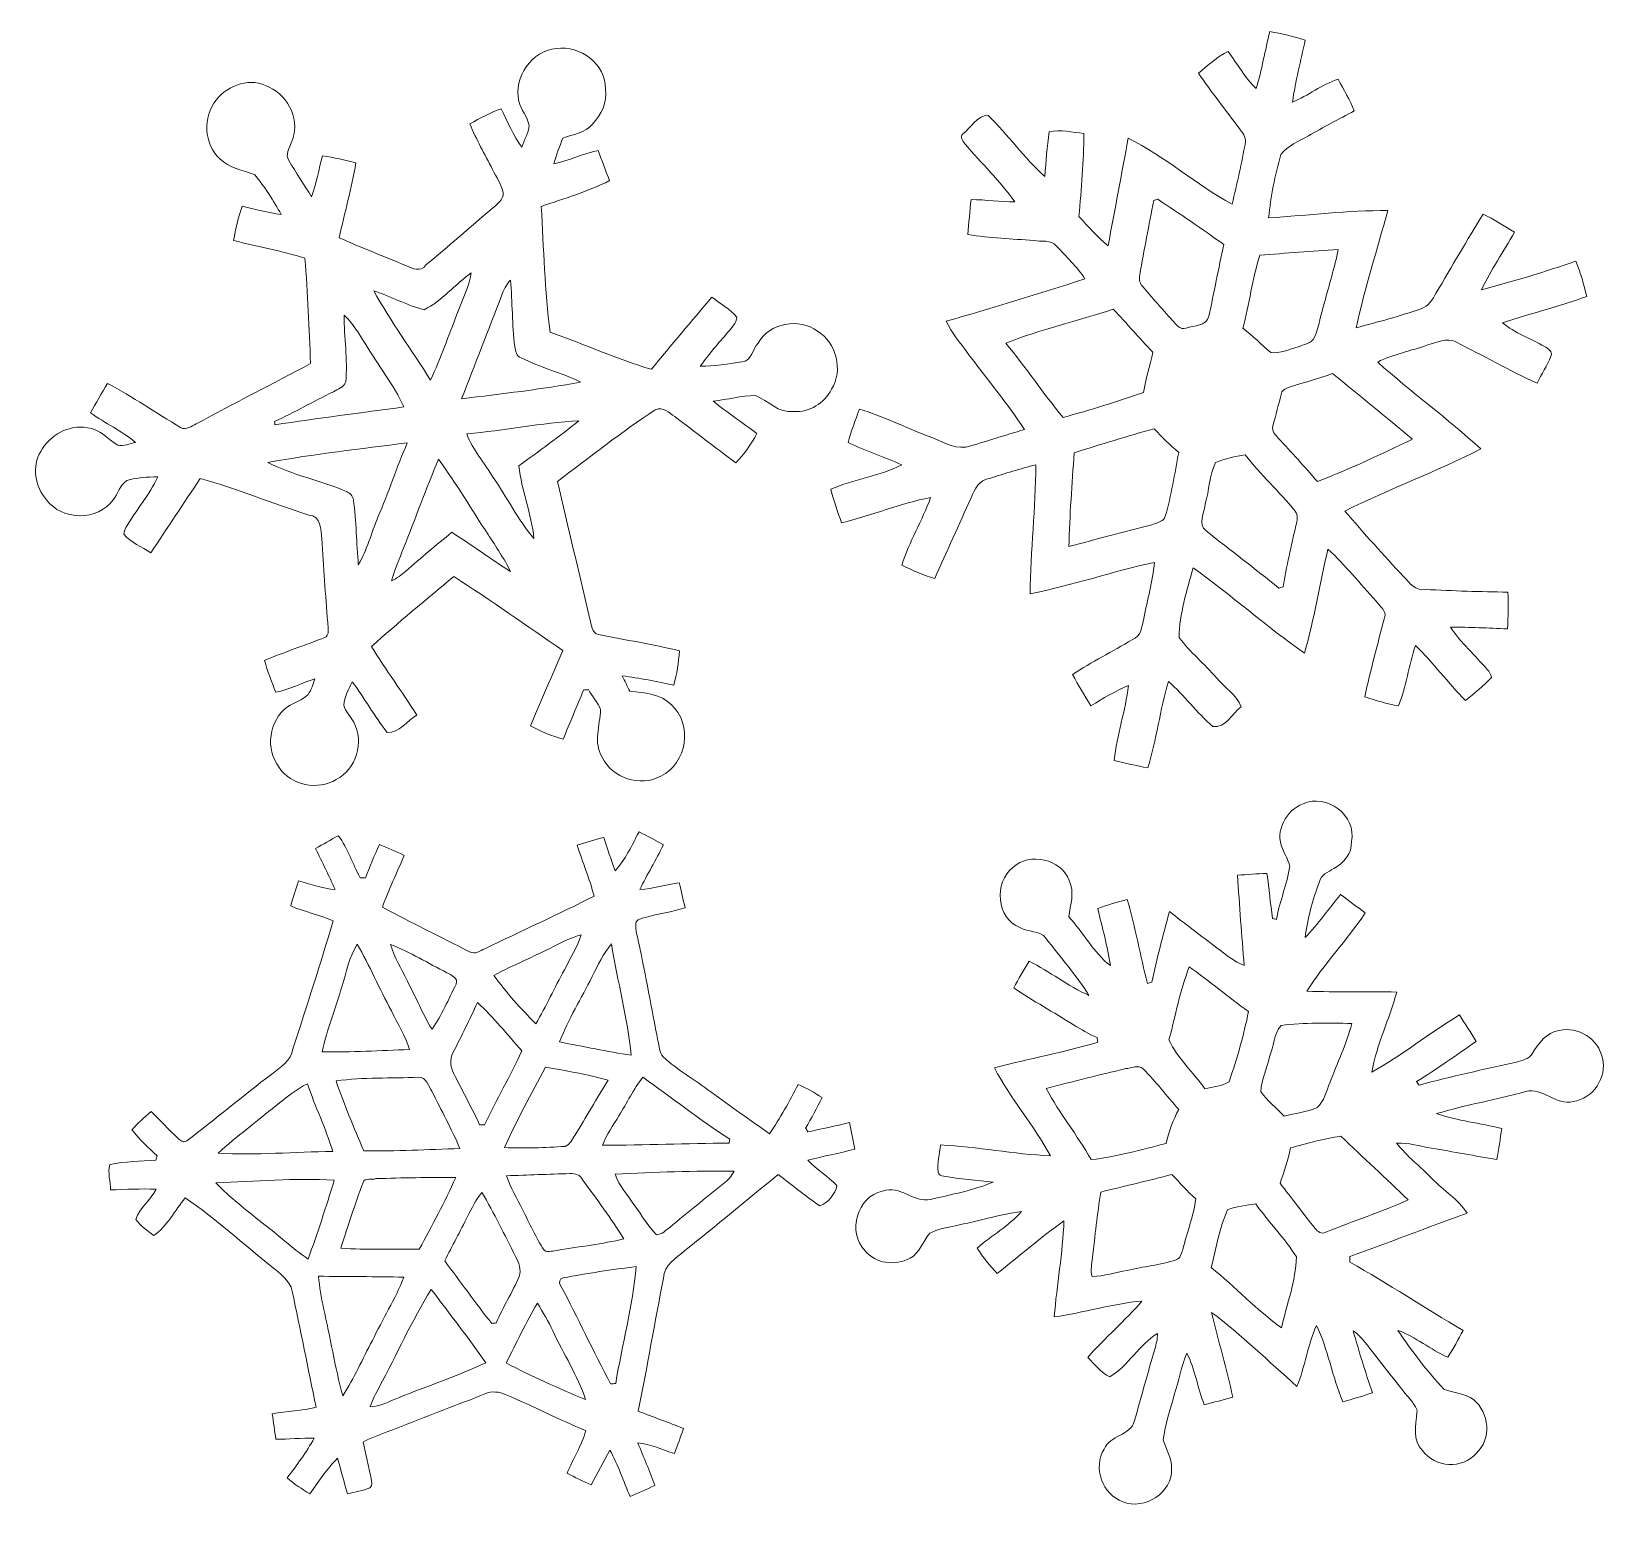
# Model space of a CAD drawing. Header units: centimetres. Extents: x -16.1 to 16.1, y -15.2 to 15.
import ezdxf

# ---------------------------------------------------------------- set-up
doc = ezdxf.new("R2010")
doc.units = ezdxf.units.CM
doc.header["$MEASUREMENT"] = 0
doc.layers.add('Layer 1', color=7, linetype='Continuous')

msp = doc.modelspace()

# ---------------------------------------------------------------- linework, layer by layer
at = {"layer": 'Layer 1', "color": 252, "lineweight": 9}
for points, knots in [([(9.20356, 15.04578), (9.44698, 14.9978), (9.69075, 14.94629), (9.92746, 14.87009), (9.92746, 14.87009), (9.83327, 14.44923), (9.72779, 14.03013), (9.66429, 13.60291), (9.66429, 13.60291), (9.98779, 13.7345), (10.26366, 13.96486), (10.59915, 14.06929), (10.59915, 14.06929), (10.71063, 13.85515), (10.84116, 13.64983), (10.92794, 13.4237), (10.92794, 13.4237), (10.61362, 13.25719), (10.29929, 13.09068), (9.99026, 12.91464), (9.99026, 12.91464), (9.79517, 12.80176), (9.56798, 12.71427), (9.42828, 12.52976), (9.42828, 12.52976), (9.30693, 12.10784), (9.21979, 11.67322), (9.17852, 11.23542), (9.17852, 11.23542), (9.98991, 11.2894), (10.80094, 11.39276), (11.61515, 11.38606), (11.61515, 11.38606), (11.39043, 10.59054), (11.1509, 9.79715), (10.96534, 8.99176), (10.96534, 8.99176), (11.41336, 9.10641), (11.85927, 9.23306), (12.29813, 9.37981), (12.29813, 9.37981), (12.44806, 9.42849), (12.52638, 9.57772), (12.60364, 9.70331), (12.60364, 9.70331), (12.91726, 10.24412), (13.23722, 10.7814), (13.56107, 11.31621), (13.56107, 11.31621), (13.78438, 11.21038), (13.9897, 11.07138), (14.20066, 10.94297), (14.20066, 10.94297), (13.97947, 10.54998), (13.723, 10.17603), (13.52827, 9.76857), (13.52827, 9.76857), (14.17773, 9.94038), (14.82261, 10.1337), (15.45831, 10.35171), (15.45831, 10.35171), (15.55427, 10.11959), (15.61918, 9.87652), (15.67986, 9.63346), (15.67986, 9.63346), (15.11259, 9.42885), (14.52874, 9.27751), (13.95442, 9.09547), (13.95442, 9.09547), (14.21336, 8.88628), (14.52839, 8.76809), (14.81767, 8.60934), (14.81767, 8.60934), (14.8854, 8.56595), (14.98806, 8.50739), (14.94855, 8.41108), (14.94855, 8.41108), (14.87094, 8.21882), (14.75629, 8.04455), (14.66386, 7.85934), (14.66386, 7.85934), (14.0973, 8.11334), (13.55966, 8.42661), (13.00369, 8.70142), (13.00369, 8.70142), (12.81777, 8.80231), (12.61104, 8.68907), (12.43007, 8.64004), (12.43007, 8.64004), (12.09176, 8.51692), (11.72804, 8.45765), (11.40701, 8.29008), (11.40701, 8.29008), (12.09034, 7.6766), (12.83859, 7.13861), (13.51345, 6.51561), (13.51345, 6.51561), (12.60752, 6.05347), (11.64831, 5.70034), (10.73779, 5.24596), (10.73779, 5.24596), (11.12514, 4.78559), (11.53472, 4.34426), (11.94006, 3.90011), (11.94006, 3.90011), (12.06318, 3.78193), (12.1803, 3.59884), (12.3835, 3.644), (12.3835, 3.644), (12.94477, 3.61401), (13.5071, 3.59743), (14.06943, 3.59038), (14.06943, 3.59038), (14.07013, 3.33955), (14.08036, 3.08696), (14.05849, 2.83614), (14.05849, 2.83614), (13.67008, 2.85448), (13.28203, 2.87776), (12.89362, 2.87071), (12.89362, 2.87071), (13.11269, 2.55674), (13.39633, 2.29603), (13.64751, 2.00852), (13.64751, 2.00852), (13.68702, 1.96266), (13.72088, 1.90939), (13.73006, 1.84765), (13.73006, 1.84765), (13.57554, 1.66774), (13.38186, 1.52592), (13.20054, 1.37387), (13.20054, 1.37387), (12.84882, 1.73794), (12.54049, 2.14222), (12.18101, 2.49923), (12.18101, 2.49923), (12.04025, 2.09354), (11.99509, 1.65962), (11.82964, 1.26239), (11.82964, 1.26239), (11.59716, 1.31073), (11.36821, 1.37634), (11.14172, 1.44725), (11.14172, 1.44725), (11.26167, 1.99088), (11.40349, 2.52957), (11.54848, 3.06685), (11.54848, 3.06685), (11.59822, 3.20938), (11.44406, 3.30357), (11.37562, 3.40587), (11.37562, 3.40587), (11.0433, 3.75583), (10.75155, 4.146), (10.38854, 4.46526), (10.38854, 4.46526), (10.21992, 3.76006), (10.11408, 3.03898), (9.91159, 2.34295), (9.91159, 2.34295), (9.12666, 2.88905), (8.41334, 3.53111), (7.63511, 4.08673), (7.63511, 4.08673), (7.50882, 3.62071), (7.35607, 3.14552), (7.34901, 2.66045), (7.34901, 2.66045), (7.57549, 2.362), (7.8683, 2.12106), (8.11383, 1.83813), (8.11383, 1.83813), (8.27541, 1.63881), (8.52341, 1.49452), (8.61584, 1.24581), (8.61584, 1.24581), (8.43204, 1.11599), (8.30045, 0.79638), (8.03622, 0.84224), (8.03622, 0.84224), (7.71061, 1.12552), (7.45872, 1.48218), (7.13064, 1.76193), (7.13064, 1.76193), (6.95461, 1.18196), (6.89146, 0.57413), (6.71013, -0.00372), (6.71013, -0.00372), (6.47941, 0.04214), (6.25011, 0.09541), (6.02151, 0.1515), (6.02151, 0.1515), (6.08289, 0.66938), (6.24729, 1.1675), (6.31819, 1.68361), (6.31819, 1.68361), (6.04797, 1.56825), (5.79432, 1.41903), (5.5442, 1.26592), (5.5442, 1.26592), (5.41791, 1.47794), (5.28914, 1.68749), (5.17061, 1.90339), (5.17061, 1.90339), (5.56219, 2.16586), (5.98694, 2.37329), (6.3891, 2.61777), (6.3891, 2.61777), (6.58101, 2.67703), (6.58454, 2.8947), (6.62617, 3.05168), (6.62617, 3.05168), (6.70202, 3.43268), (6.80714, 3.80945), (6.84489, 4.19715), (6.84489, 4.19715), (5.99082, 4.01441), (5.16391, 3.72196), (4.30595, 3.55792), (4.30595, 3.55792), (4.31371, 4.43669), (4.41566, 5.31334), (4.42131, 6.19105), (4.42131, 6.19105), (4.10381, 6.11097), (3.79089, 6.01361), (3.47904, 5.91448), (3.47904, 5.91448), (3.26349, 5.89155), (3.17424, 5.68976), (3.09698, 5.51901), (3.09698, 5.51901), (2.85462, 4.96656), (2.59921, 4.42011), (2.35509, 3.86836), (2.35509, 3.86836), (2.11908, 3.92869), (1.90106, 4.03699), (1.68199, 4.14036), (1.68199, 4.14036), (1.83439, 4.61802), (2.10003, 5.04982), (2.27183, 5.52007), (2.27183, 5.52007), (1.64953, 5.41036), (1.06745, 5.14965), (0.45326, 5.00678), (0.45326, 5.00678), (0.36507, 5.23009), (0.29593, 5.4608), (0.23066, 5.69187), (0.23066, 5.69187), (0.69844, 5.90425), (1.22549, 5.95081), (1.68128, 6.19246), (1.68128, 6.19246), (1.31792, 6.34804), (0.94433, 6.47998), (0.5845, 6.64402), (0.5845, 6.64402), (0.64517, 6.87791), (0.73408, 7.10263), (0.81839, 7.32876), (0.81839, 7.32876), (1.30134, 7.18589), (1.75113, 6.9527), (2.22315, 6.77913), (2.22315, 6.77913), (2.47503, 6.69129), (2.71104, 6.51702), (2.99115, 6.55371), (2.99115, 6.55371), (3.39437, 6.65954), (3.78772, 6.79924), (4.18953, 6.91072), (4.18953, 6.91072), (3.83711, 7.45364), (3.4173, 7.94894), (3.03242, 8.46859), (3.03242, 8.46859), (2.87932, 8.68237), (2.70011, 8.88275), (2.58898, 9.12334), (2.58898, 9.12334), (3.53831, 9.40027), (4.48657, 9.6832), (5.42567, 9.99329), (5.42567, 9.99329), (5.25633, 10.23847), (5.04502, 10.4512), (4.83794, 10.66392), (4.83794, 10.66392), (4.72893, 10.80221), (4.52679, 10.74048), (4.37933, 10.77752), (4.37933, 10.77752), (3.93024, 10.80644), (3.47939, 10.82867), (3.03383, 10.8957), (3.03383, 10.8957), (3.05465, 11.13559), (3.0677, 11.37653), (3.09945, 11.61536), (3.09945, 11.61536), (3.3979, 11.60125), (3.69635, 11.57409), (3.99551, 11.56315), (3.99551, 11.56315), (3.69212, 11.99001), (3.31041, 12.35232), (2.97139, 12.74954), (2.97139, 12.74954), (2.934, 12.80564), (2.85392, 12.89701), (2.92976, 12.95274), (2.92976, 12.95274), (3.09063, 13.07939), (3.21939, 13.3281), (3.44447, 13.33198), (3.44447, 13.33198), (3.85193, 12.93687), (4.18107, 12.46662), (4.60405, 12.08597), (4.60405, 12.08597), (4.63227, 12.38795), (4.64567, 12.6931), (4.69542, 12.99261), (4.69542, 12.99261), (4.92719, 13.04799), (5.17026, 12.98591), (5.4045, 12.96262), (5.4045, 12.96262), (5.40309, 12.39606), (5.35017, 11.83162), (5.30219, 11.26753), (5.30219, 11.26753), (5.49305, 11.0608), (5.6772, 10.84455), (5.89804, 10.6678), (5.89804, 10.6678), (6.03809, 11.39946), (6.16967, 12.13254), (6.31043, 12.86349), (6.31043, 12.86349), (7.06361, 12.49202), (7.6972, 11.92016), (8.43169, 11.51729), (8.43169, 11.51729), (8.53187, 11.9371), (8.62889, 12.35867), (8.70438, 12.78376), (8.70438, 12.78376), (8.72696, 12.89277), (8.63136, 12.98097), (8.58056, 13.06316), (8.58056, 13.06316), (8.3001, 13.43852), (8.01153, 13.80753), (7.74553, 14.19276), (7.74553, 14.19276), (7.93603, 14.35609), (8.12442, 14.52966), (8.35372, 14.63796), (8.35372, 14.63796), (8.53717, 14.38114), (8.69697, 14.10351), (8.92099, 13.87843), (8.92099, 13.87843), (9.04199, 14.26084), (9.10337, 14.65807), (9.20356, 15.04578), (9.20356, 15.04578), (9.20356, 15.04578), (9.20356, 15.04578), (9.20356, 15.04578)], [0, 0, 0, 0, 0.01052632, 0.01052632, 0.01052632, 0.01052632, 0.02105263, 0.02105263, 0.02105263, 0.02105263, 0.03157895, 0.03157895, 0.03157895, 0.03157895, 0.04210526, 0.04210526, 0.04210526, 0.04210526, 0.05263158, 0.05263158, 0.05263158, 0.05263158, 0.06315789, 0.06315789, 0.06315789, 0.06315789, 0.07368421, 0.07368421, 0.07368421, 0.07368421, 0.08421053, 0.08421053, 0.08421053, 0.08421053, 0.09473684, 0.09473684, 0.09473684, 0.09473684, 0.10526316, 0.10526316, 0.10526316, 0.10526316, 0.11578947, 0.11578947, 0.11578947, 0.11578947, 0.12631579, 0.12631579, 0.12631579, 0.12631579, 0.13684211, 0.13684211, 0.13684211, 0.13684211, 0.14736842, 0.14736842, 0.14736842, 0.14736842, 0.15789474, 0.15789474, 0.15789474, 0.15789474, 0.16842105, 0.16842105, 0.16842105, 0.16842105, 0.17894737, 0.17894737, 0.17894737, 0.17894737, 0.18947368, 0.18947368, 0.18947368, 0.18947368, 0.2, 0.2, 0.2, 0.2, 0.21052632, 0.21052632, 0.21052632, 0.21052632, 0.22105263, 0.22105263, 0.22105263, 0.22105263, 0.23157895, 0.23157895, 0.23157895, 0.23157895, 0.24210526, 0.24210526, 0.24210526, 0.24210526, 0.25263158, 0.25263158, 0.25263158, 0.25263158, 0.26315789, 0.26315789, 0.26315789, 0.26315789, 0.27368421, 0.27368421, 0.27368421, 0.27368421, 0.28421053, 0.28421053, 0.28421053, 0.28421053, 0.29473684, 0.29473684, 0.29473684, 0.29473684, 0.30526316, 0.30526316, 0.30526316, 0.30526316, 0.31578947, 0.31578947, 0.31578947, 0.31578947, 0.32631579, 0.32631579, 0.32631579, 0.32631579, 0.33684211, 0.33684211, 0.33684211, 0.33684211, 0.34736842, 0.34736842, 0.34736842, 0.34736842, 0.35789474, 0.35789474, 0.35789474, 0.35789474, 0.36842105, 0.36842105, 0.36842105, 0.36842105, 0.37894737, 0.37894737, 0.37894737, 0.37894737, 0.38947368, 0.38947368, 0.38947368, 0.38947368, 0.4, 0.4, 0.4, 0.4, 0.41052632, 0.41052632, 0.41052632, 0.41052632, 0.42105263, 0.42105263, 0.42105263, 0.42105263, 0.43157895, 0.43157895, 0.43157895, 0.43157895, 0.44210526, 0.44210526, 0.44210526, 0.44210526, 0.45263158, 0.45263158, 0.45263158, 0.45263158, 0.46315789, 0.46315789, 0.46315789, 0.46315789, 0.47368421, 0.47368421, 0.47368421, 0.47368421, 0.48421053, 0.48421053, 0.48421053, 0.48421053, 0.49473684, 0.49473684, 0.49473684, 0.49473684, 0.50526316, 0.50526316, 0.50526316, 0.50526316, 0.51578947, 0.51578947, 0.51578947, 0.51578947, 0.52631579, 0.52631579, 0.52631579, 0.52631579, 0.53684211, 0.53684211, 0.53684211, 0.53684211, 0.54736842, 0.54736842, 0.54736842, 0.54736842, 0.55789474, 0.55789474, 0.55789474, 0.55789474, 0.56842105, 0.56842105, 0.56842105, 0.56842105, 0.57894737, 0.57894737, 0.57894737, 0.57894737, 0.58947368, 0.58947368, 0.58947368, 0.58947368, 0.6, 0.6, 0.6, 0.6, 0.61052632, 0.61052632, 0.61052632, 0.61052632, 0.62105263, 0.62105263, 0.62105263, 0.62105263, 0.63157895, 0.63157895, 0.63157895, 0.63157895, 0.64210526, 0.64210526, 0.64210526, 0.64210526, 0.65263158, 0.65263158, 0.65263158, 0.65263158, 0.66315789, 0.66315789, 0.66315789, 0.66315789, 0.67368421, 0.67368421, 0.67368421, 0.67368421, 0.68421053, 0.68421053, 0.68421053, 0.68421053, 0.69473684, 0.69473684, 0.69473684, 0.69473684, 0.70526316, 0.70526316, 0.70526316, 0.70526316, 0.71578947, 0.71578947, 0.71578947, 0.71578947, 0.72631579, 0.72631579, 0.72631579, 0.72631579, 0.73684211, 0.73684211, 0.73684211, 0.73684211, 0.74736842, 0.74736842, 0.74736842, 0.74736842, 0.75789474, 0.75789474, 0.75789474, 0.75789474, 0.76842105, 0.76842105, 0.76842105, 0.76842105, 0.77894737, 0.77894737, 0.77894737, 0.77894737, 0.78947368, 0.78947368, 0.78947368, 0.78947368, 0.8, 0.8, 0.8, 0.8, 0.81052632, 0.81052632, 0.81052632, 0.81052632, 0.82105263, 0.82105263, 0.82105263, 0.82105263, 0.83157895, 0.83157895, 0.83157895, 0.83157895, 0.84210526, 0.84210526, 0.84210526, 0.84210526, 0.85263158, 0.85263158, 0.85263158, 0.85263158, 0.86315789, 0.86315789, 0.86315789, 0.86315789, 0.87368421, 0.87368421, 0.87368421, 0.87368421, 0.88421053, 0.88421053, 0.88421053, 0.88421053, 0.89473684, 0.89473684, 0.89473684, 0.89473684, 0.90526316, 0.90526316, 0.90526316, 0.90526316, 0.91578947, 0.91578947, 0.91578947, 0.91578947, 0.92631579, 0.92631579, 0.92631579, 0.92631579, 0.93684211, 0.93684211, 0.93684211, 0.93684211, 0.94736842, 0.94736842, 0.94736842, 0.94736842, 0.95789474, 0.95789474, 0.95789474, 0.95789474, 0.96842105, 0.96842105, 0.96842105, 0.96842105, 0.97894737, 0.97894737, 0.97894737, 0.97894737, 1, 1, 1, 1]), ([(-5.37321, 14.69688), (-4.89203, 14.77167), (-4.3618, 14.37444), (-4.37379, 13.87032), (-4.37379, 13.87032), (-4.32899, 13.6008), (-4.45881, 13.34186), (-4.6412, 13.15312), (-4.6412, 13.15312), (-4.79007, 12.97074), (-5.03702, 12.9404), (-5.24657, 12.86949), (-5.24657, 12.86949), (-5.31148, 12.69416), (-5.37851, 12.51918), (-5.43072, 12.33962), (-5.43072, 12.33962), (-5.12309, 12.41299), (-4.83276, 12.54317), (-4.52479, 12.61584), (-4.52479, 12.61584), (-4.44542, 12.41053), (-4.36744, 12.20486), (-4.29195, 11.99813), (-4.29195, 11.99813), (-4.73575, 11.772), (-5.21693, 11.63512), (-5.68542, 11.47037), (-5.68542, 11.47037), (-5.63568, 10.61348), (-5.61593, 9.75164), (-5.50339, 8.90003), (-5.50339, 8.90003), (-4.81019, 8.65768), (-4.13884, 8.35252), (-3.4347, 8.14262), (-3.4347, 8.14262), (-3.02901, 8.63933), (-2.60991, 9.12546), (-2.20104, 9.6197), (-2.20104, 9.6197), (-2.02571, 9.48953), (-1.83203, 9.37487), (-1.68598, 9.21013), (-1.68598, 9.21013), (-1.69339, 9.08348), (-1.80028, 8.99634), (-1.86943, 8.90039), (-1.86943, 8.90039), (-2.06628, 8.6739), (-2.26454, 8.44813), (-2.44022, 8.20471), (-2.44022, 8.20471), (-2.152, 8.204), (-1.86625, 8.25198), (-1.58226, 8.29502), (-1.58226, 8.29502), (-1.38189, 8.30737), (-1.36848, 8.55925), (-1.25418, 8.67778), (-1.25418, 8.67778), (-1.02664, 9.09547), (-0.41492, 9.19566), (-0.03957, 8.92438), (-0.03957, 8.92438), (0.34778, 8.68837), (0.48713, 8.12004), (0.24759, 7.7341), (0.24759, 7.7341), (0.10331, 7.45188), (-0.20643, 7.25891), (-0.52675, 7.28078), (-0.52675, 7.28078), (-0.83649, 7.23845), (-1.04675, 7.50339), (-1.30745, 7.60922), (-1.30745, 7.60922), (-1.59708, 7.60111), (-1.88142, 7.52455), (-2.16929, 7.4928), (-2.16929, 7.4928), (-1.88424, 7.25609), (-1.57697, 7.04971), (-1.27676, 6.83346), (-1.27676, 6.83346), (-1.396, 6.6165), (-1.5364, 6.40872), (-1.71244, 6.23409), (-1.71244, 6.23409), (-2.13013, 6.54313), (-2.54111, 6.86133), (-2.95528, 7.1753), (-2.95528, 7.1753), (-3.07451, 7.24939), (-3.19728, 7.39261), (-3.35497, 7.3143), (-3.35497, 7.3143), (-4.04642, 6.86274), (-4.692, 6.34522), (-5.35416, 5.85309), (-5.35416, 5.85309), (-5.14179, 4.91329), (-4.90474, 3.97949), (-4.69306, 3.03934), (-4.69306, 3.03934), (-4.65425, 2.93915), (-4.6599, 2.74865), (-4.51773, 2.7236), (-4.51773, 2.7236), (-3.96528, 2.61283), (-3.40895, 2.52075), (-2.86003, 2.39199), (-2.86003, 2.39199), (-2.88296, 2.15598), (-2.91224, 1.91856), (-2.97785, 1.68996), (-2.97785, 1.68996), (-3.32816, 1.75946), (-3.67741, 1.83531), (-4.03195, 1.87835), (-4.03195, 1.87835), (-3.98009, 1.77286), (-3.92718, 1.66844), (-3.87391, 1.56261), (-3.87391, 1.56261), (-3.57758, 1.53227), (-3.24455, 1.51604), (-3.02301, 1.28568), (-3.02301, 1.28568), (-2.58662, 0.89163), (-2.7048, 0.08306), (-3.24103, -0.17059), (-3.24103, -0.17059), (-3.66118, -0.39919), (-4.23833, -0.21786), (-4.44047, 0.21888), (-4.44047, 0.21888), (-4.62603, 0.51486), (-4.48633, 0.86834), (-4.47151, 1.18866), (-4.47151, 1.18866), (-4.53113, 1.33754), (-4.63698, 1.46242), (-4.72304, 1.59612), (-4.72304, 1.59612), (-4.74774, 1.59436), (-4.79713, 1.59083), (-4.82183, 1.58907), (-4.82183, 1.58907), (-4.95694, 1.25322), (-5.10299, 0.92196), (-5.23739, 0.58612), (-5.23739, 0.58612), (-5.46882, 0.65174), (-5.69424, 0.73852), (-5.90379, 0.85741), (-5.90379, 0.85741), (-5.69671, 1.37634), (-5.45929, 1.88293), (-5.24516, 2.39905), (-5.24516, 2.39905), (-5.98599, 2.90352), (-6.71483, 3.42669), (-7.47189, 3.90646), (-7.47189, 3.90646), (-8.03739, 3.43445), (-8.60783, 2.96808), (-9.1564, 2.4763), (-9.1564, 2.4763), (-8.85901, 2.00146), (-8.52669, 1.54991), (-8.22824, 1.07578), (-8.22824, 1.07578), (-8.42615, 0.9643), (-8.58808, 0.7043), (-8.83467, 0.723), (-8.83467, 0.723), (-9.09573, 1.05214), (-9.2961, 1.42432), (-9.55047, 1.75805), (-9.55047, 1.75805), (-9.61325, 1.60177), (-9.71203, 1.45043), (-9.72261, 1.27792), (-9.72261, 1.27792), (-9.69016, 1.14563), (-9.57834, 1.04967), (-9.51729, 0.92973), (-9.51729, 0.92973), (-9.29293, 0.53144), (-9.46932, -0.0323), (-9.87501, -0.24044), (-9.87501, -0.24044), (-10.24578, -0.46727), (-10.7993, -0.36638), (-11.03989, 0.00651), (-11.03989, 0.00651), (-11.33446, 0.37375), (-11.2498, 0.9703), (-10.86915, 1.24511), (-10.86915, 1.24511), (-10.73474, 1.3386), (-10.56717, 1.38199), (-10.44792, 1.49805), (-10.44792, 1.49805), (-10.38336, 1.59542), (-10.34315, 1.70584), (-10.31104, 1.81731), (-10.31104, 1.81731), (-10.57881, 1.73159), (-10.83211, 1.60141), (-11.10869, 1.54215), (-11.10869, 1.54215), (-11.19829, 1.75523), (-11.27661, 1.97324), (-11.34152, 2.19514), (-11.34152, 2.19514), (-10.94112, 2.36341), (-10.5266, 2.495), (-10.12372, 2.65728), (-10.12372, 2.65728), (-9.99319, 2.69714), (-10.04964, 2.87882), (-10.04787, 2.96843), (-10.04787, 2.96843), (-10.09867, 3.53816), (-10.13042, 4.10966), (-10.16817, 4.68046), (-10.16817, 4.68046), (-10.18757, 4.85826), (-10.18335, 5.15036), (-10.43664, 5.16271), (-10.43664, 5.16271), (-11.17889, 5.40295), (-11.90279, 5.70069), (-12.6535, 5.91412), (-12.6535, 5.91412), (-12.98793, 5.40648), (-13.3273, 4.90165), (-13.6635, 4.39506), (-13.6635, 4.39506), (-13.85471, 4.50936), (-14.06567, 4.60708), (-14.21736, 4.77465), (-14.21736, 4.77465), (-14.21242, 4.82122), (-14.19796, 4.86673), (-14.17574, 4.908), (-14.17574, 4.908), (-13.96865, 5.26148), (-13.69067, 5.57263), (-13.52204, 5.9487), (-13.52204, 5.9487), (-13.73335, 5.93529), (-13.95207, 5.93599), (-14.15457, 5.87038), (-14.15457, 5.87038), (-14.29286, 5.78148), (-14.33237, 5.59909), (-14.43291, 5.47703), (-14.43291, 5.47703), (-14.74653, 5.03606), (-15.48101, 5.04876), (-15.79816, 5.47738), (-15.79816, 5.47738), (-16.02641, 5.74338), (-16.10189, 6.16001), (-15.91211, 6.46622), (-15.91211, 6.46622), (-15.72584, 6.7943), (-15.34731, 7.02467), (-14.96102, 6.94741), (-14.96102, 6.94741), (-14.7049, 6.934), (-14.54615, 6.70787), (-14.33872, 6.58934), (-14.33872, 6.58934), (-14.21772, 6.56182), (-14.0946, 6.62462), (-13.97536, 6.65002), (-13.97536, 6.65002), (-14.2597, 6.88214), (-14.59484, 7.04125), (-14.89505, 7.25115), (-14.89505, 7.25115), (-14.79027, 7.45823), (-14.66504, 7.65367), (-14.5518, 7.85616), (-14.5518, 7.85616), (-14.03604, 7.58347), (-13.55555, 7.25044), (-13.05461, 6.95305), (-13.05461, 6.95305), (-12.94489, 6.88779), (-12.832, 6.98868), (-12.73393, 7.02749), (-12.73393, 7.02749), (-11.9617, 7.44976), (-11.17571, 7.84558), (-10.39994, 8.2608), (-10.39994, 8.2608), (-10.42993, 8.9787), (-10.45745, 9.69731), (-10.51425, 10.4138), (-10.51425, 10.4138), (-10.99333, 10.56126), (-11.48616, 10.65863), (-11.9737, 10.77293), (-11.9737, 10.77293), (-11.92572, 11.00964), (-11.8848, 11.24989), (-11.79484, 11.47531), (-11.79484, 11.47531), (-11.53202, 11.40864), (-11.26849, 11.34267), (-11.00003, 11.30421), (-11.00003, 11.30421), (-11.15702, 11.59173), (-11.33587, 11.86936), (-11.54401, 12.12266), (-11.54401, 12.12266), (-11.7899, 12.20662), (-12.05625, 12.25989), (-12.25557, 12.44298), (-12.25557, 12.44298), (-12.5773, 12.74672), (-12.61222, 13.30623), (-12.32789, 13.64595), (-12.32789, 13.64595), (-12.08553, 13.95922), (-11.60963, 14.12114), (-11.24874, 13.90877), (-11.24874, 13.90877), (-10.83422, 13.72568), (-10.59751, 13.19087), (-10.79507, 12.77212), (-10.79507, 12.77212), (-10.82858, 12.65676), (-10.92806, 12.528), (-10.84375, 12.41158), (-10.84375, 12.41158), (-10.69417, 12.16076), (-10.53648, 11.91452), (-10.37878, 11.66863), (-10.37878, 11.66863), (-10.28071, 11.94204), (-10.23168, 12.2292), (-10.15265, 12.50824), (-10.15265, 12.50824), (-9.92299, 12.47367), (-9.69757, 12.41617), (-9.47214, 12.36008), (-9.47214, 12.36008), (-9.56033, 11.84573), (-9.7078, 11.34373), (-9.81187, 10.8322), (-9.81187, 10.8322), (-9.36137, 10.62618), (-8.89711, 10.45261), (-8.44203, 10.25788), (-8.44203, 10.25788), (-8.31185, 10.20849), (-8.14675, 10.11465), (-8.04304, 10.27446), (-8.04304, 10.27446), (-7.58513, 10.64981), (-7.14486, 11.04704), (-6.68943, 11.42592), (-6.68943, 11.42592), (-6.59559, 11.51341), (-6.45377, 11.60266), (-6.46436, 11.74907), (-6.46436, 11.74907), (-6.49928, 11.92334), (-6.60547, 12.0708), (-6.68273, 12.22779), (-6.68273, 12.22779), (-6.8383, 12.53788), (-7.01539, 12.83844), (-7.14486, 13.16124), (-7.14486, 13.16124), (-6.93602, 13.27377), (-6.72541, 13.38596), (-6.5021, 13.46851), (-6.5021, 13.46851), (-6.3744, 13.20004), (-6.25375, 12.92452), (-6.08371, 12.67934), (-6.08371, 12.67934), (-6.03785, 12.82857), (-5.94683, 12.97074), (-5.93237, 13.12808), (-5.93237, 13.12808), (-5.96941, 13.30411), (-6.09923, 13.44452), (-6.14227, 13.61879), (-6.14227, 13.61879), (-6.26221, 14.10562), (-5.88157, 14.66231), (-5.37321, 14.69688), (-5.37321, 14.69688), (-5.37321, 14.69688), (-5.37321, 14.69688), (-5.37321, 14.69688)], [0, 0, 0, 0, 0.00980392, 0.00980392, 0.00980392, 0.00980392, 0.01960784, 0.01960784, 0.01960784, 0.01960784, 0.02941176, 0.02941176, 0.02941176, 0.02941176, 0.03921569, 0.03921569, 0.03921569, 0.03921569, 0.04901961, 0.04901961, 0.04901961, 0.04901961, 0.05882353, 0.05882353, 0.05882353, 0.05882353, 0.06862745, 0.06862745, 0.06862745, 0.06862745, 0.07843137, 0.07843137, 0.07843137, 0.07843137, 0.08823529, 0.08823529, 0.08823529, 0.08823529, 0.09803922, 0.09803922, 0.09803922, 0.09803922, 0.10784314, 0.10784314, 0.10784314, 0.10784314, 0.11764706, 0.11764706, 0.11764706, 0.11764706, 0.12745098, 0.12745098, 0.12745098, 0.12745098, 0.1372549, 0.1372549, 0.1372549, 0.1372549, 0.14705882, 0.14705882, 0.14705882, 0.14705882, 0.15686275, 0.15686275, 0.15686275, 0.15686275, 0.16666667, 0.16666667, 0.16666667, 0.16666667, 0.17647059, 0.17647059, 0.17647059, 0.17647059, 0.18627451, 0.18627451, 0.18627451, 0.18627451, 0.19607843, 0.19607843, 0.19607843, 0.19607843, 0.20588235, 0.20588235, 0.20588235, 0.20588235, 0.21568627, 0.21568627, 0.21568627, 0.21568627, 0.2254902, 0.2254902, 0.2254902, 0.2254902, 0.23529412, 0.23529412, 0.23529412, 0.23529412, 0.24509804, 0.24509804, 0.24509804, 0.24509804, 0.25490196, 0.25490196, 0.25490196, 0.25490196, 0.26470588, 0.26470588, 0.26470588, 0.26470588, 0.2745098, 0.2745098, 0.2745098, 0.2745098, 0.28431373, 0.28431373, 0.28431373, 0.28431373, 0.29411765, 0.29411765, 0.29411765, 0.29411765, 0.30392157, 0.30392157, 0.30392157, 0.30392157, 0.31372549, 0.31372549, 0.31372549, 0.31372549, 0.32352941, 0.32352941, 0.32352941, 0.32352941, 0.33333333, 0.33333333, 0.33333333, 0.33333333, 0.34313725, 0.34313725, 0.34313725, 0.34313725, 0.35294118, 0.35294118, 0.35294118, 0.35294118, 0.3627451, 0.3627451, 0.3627451, 0.3627451, 0.37254902, 0.37254902, 0.37254902, 0.37254902, 0.38235294, 0.38235294, 0.38235294, 0.38235294, 0.39215686, 0.39215686, 0.39215686, 0.39215686, 0.40196078, 0.40196078, 0.40196078, 0.40196078, 0.41176471, 0.41176471, 0.41176471, 0.41176471, 0.42156863, 0.42156863, 0.42156863, 0.42156863, 0.43137255, 0.43137255, 0.43137255, 0.43137255, 0.44117647, 0.44117647, 0.44117647, 0.44117647, 0.45098039, 0.45098039, 0.45098039, 0.45098039, 0.46078431, 0.46078431, 0.46078431, 0.46078431, 0.47058824, 0.47058824, 0.47058824, 0.47058824, 0.48039216, 0.48039216, 0.48039216, 0.48039216, 0.49019608, 0.49019608, 0.49019608, 0.49019608, 0.5, 0.5, 0.5, 0.5, 0.50980392, 0.50980392, 0.50980392, 0.50980392, 0.51960784, 0.51960784, 0.51960784, 0.51960784, 0.52941176, 0.52941176, 0.52941176, 0.52941176, 0.53921569, 0.53921569, 0.53921569, 0.53921569, 0.54901961, 0.54901961, 0.54901961, 0.54901961, 0.55882353, 0.55882353, 0.55882353, 0.55882353, 0.56862745, 0.56862745, 0.56862745, 0.56862745, 0.57843137, 0.57843137, 0.57843137, 0.57843137, 0.58823529, 0.58823529, 0.58823529, 0.58823529, 0.59803922, 0.59803922, 0.59803922, 0.59803922, 0.60784314, 0.60784314, 0.60784314, 0.60784314, 0.61764706, 0.61764706, 0.61764706, 0.61764706, 0.62745098, 0.62745098, 0.62745098, 0.62745098, 0.6372549, 0.6372549, 0.6372549, 0.6372549, 0.64705882, 0.64705882, 0.64705882, 0.64705882, 0.65686275, 0.65686275, 0.65686275, 0.65686275, 0.66666667, 0.66666667, 0.66666667, 0.66666667, 0.67647059, 0.67647059, 0.67647059, 0.67647059, 0.68627451, 0.68627451, 0.68627451, 0.68627451, 0.69607843, 0.69607843, 0.69607843, 0.69607843, 0.70588235, 0.70588235, 0.70588235, 0.70588235, 0.71568627, 0.71568627, 0.71568627, 0.71568627, 0.7254902, 0.7254902, 0.7254902, 0.7254902, 0.73529412, 0.73529412, 0.73529412, 0.73529412, 0.74509804, 0.74509804, 0.74509804, 0.74509804, 0.75490196, 0.75490196, 0.75490196, 0.75490196, 0.76470588, 0.76470588, 0.76470588, 0.76470588, 0.7745098, 0.7745098, 0.7745098, 0.7745098, 0.78431373, 0.78431373, 0.78431373, 0.78431373, 0.79411765, 0.79411765, 0.79411765, 0.79411765, 0.80392157, 0.80392157, 0.80392157, 0.80392157, 0.81372549, 0.81372549, 0.81372549, 0.81372549, 0.82352941, 0.82352941, 0.82352941, 0.82352941, 0.83333333, 0.83333333, 0.83333333, 0.83333333, 0.84313725, 0.84313725, 0.84313725, 0.84313725, 0.85294118, 0.85294118, 0.85294118, 0.85294118, 0.8627451, 0.8627451, 0.8627451, 0.8627451, 0.87254902, 0.87254902, 0.87254902, 0.87254902, 0.88235294, 0.88235294, 0.88235294, 0.88235294, 0.89215686, 0.89215686, 0.89215686, 0.89215686, 0.90196078, 0.90196078, 0.90196078, 0.90196078, 0.91176471, 0.91176471, 0.91176471, 0.91176471, 0.92156863, 0.92156863, 0.92156863, 0.92156863, 0.93137255, 0.93137255, 0.93137255, 0.93137255, 0.94117647, 0.94117647, 0.94117647, 0.94117647, 0.95098039, 0.95098039, 0.95098039, 0.95098039, 0.96078431, 0.96078431, 0.96078431, 0.96078431, 0.97058824, 0.97058824, 0.97058824, 0.97058824, 0.98039216, 0.98039216, 0.98039216, 0.98039216, 1, 1, 1, 1]), ([(6.82937, 11.5949), (6.73694, 11.08796), (6.63217, 10.58278), (6.54538, 10.07478), (6.54538, 10.07478), (6.5281, 9.99506), (6.53903, 9.90792), (6.59548, 9.84583), (6.59548, 9.84583), (6.79056, 9.60665), (7.00294, 9.38228), (7.20472, 9.14874), (7.20472, 9.14874), (7.27987, 9.07078), (7.36453, 8.9399), (7.49294, 8.98364), (7.49294, 8.98364), (7.64711, 9.03797), (7.90816, 9.02351), (7.95579, 9.22635), (7.95579, 9.22635), (8.06444, 9.71283), (8.1537, 10.2039), (8.26059, 10.69109), (8.26059, 10.69109), (7.82103, 11.01388), (7.367, 11.3155), (6.91333, 11.61713), (6.91333, 11.61713), (6.89216, 11.61184), (6.85018, 11.60055), (6.82937, 11.5949), (6.82937, 11.5949), (6.82937, 11.5949), (6.82937, 11.5949), (6.82937, 11.5949)], [0, 0, 0, 0, 0.1, 0.1, 0.1, 0.1, 0.2, 0.2, 0.2, 0.2, 0.3, 0.3, 0.3, 0.3, 0.4, 0.4, 0.4, 0.4, 0.5, 0.5, 0.5, 0.5, 0.6, 0.6, 0.6, 0.6, 0.7, 0.7, 0.7, 0.7, 0.8, 0.8, 0.8, 0.8, 1, 1, 1, 1]), ([(8.99825, 10.47695), (8.84655, 9.98729), (8.78305, 9.47647), (8.65358, 8.98117), (8.65358, 8.98117), (8.85784, 8.83371), (9.02717, 8.64427), (9.22156, 8.48481), (9.22156, 8.48481), (9.41064, 8.46118), (9.59867, 8.55325), (9.78, 8.60088), (9.78, 8.60088), (9.89007, 8.65203), (10.06505, 8.66226), (10.11444, 8.79738), (10.11444, 8.79738), (10.20545, 9.02809), (10.24955, 9.27327), (10.32187, 9.50963), (10.32187, 9.50963), (10.41183, 9.87088), (10.53107, 10.22507), (10.59774, 10.59196), (10.59774, 10.59196), (10.06399, 10.55633), (9.53129, 10.51505), (8.99825, 10.47695), (8.99825, 10.47695), (8.99825, 10.47695), (8.99825, 10.47695), (8.99825, 10.47695)], [0, 0, 0, 0, 0.11111111, 0.11111111, 0.11111111, 0.11111111, 0.22222222, 0.22222222, 0.22222222, 0.22222222, 0.33333333, 0.33333333, 0.33333333, 0.33333333, 0.44444444, 0.44444444, 0.44444444, 0.44444444, 0.55555556, 0.55555556, 0.55555556, 0.55555556, 0.66666667, 0.66666667, 0.66666667, 0.66666667, 0.77777778, 0.77777778, 0.77777778, 0.77777778, 1, 1, 1, 1]), ([(-8.07831, 9.36111), (-8.43497, 9.44825), (-8.75918, 9.63628), (-9.10948, 9.7467), (-9.10948, 9.7467), (-8.75671, 9.11805), (-8.33831, 8.52891), (-7.94673, 7.9239), (-7.94673, 7.9239), (-7.74176, 8.36699), (-7.58019, 8.82877), (-7.40133, 9.2828), (-7.40133, 9.2828), (-7.3022, 9.55761), (-7.16674, 9.82149), (-7.11523, 10.11147), (-7.11523, 10.11147), (-7.45108, 9.8804), (-7.71284, 9.54033), (-8.07831, 9.36111), (-8.07831, 9.36111), (-8.07831, 9.36111), (-8.07831, 9.36111), (-8.07831, 9.36111)], [0, 0, 0, 0, 0.14285714, 0.14285714, 0.14285714, 0.14285714, 0.28571429, 0.28571429, 0.28571429, 0.28571429, 0.42857143, 0.42857143, 0.42857143, 0.42857143, 0.57142857, 0.57142857, 0.57142857, 0.57142857, 0.71428571, 0.71428571, 0.71428571, 0.71428571, 1, 1, 1, 1]), ([(-6.49752, 9.64334), (-6.77021, 8.94237), (-7.03974, 8.23963), (-7.31208, 7.53866), (-7.31208, 7.53866), (-6.50104, 7.64414), (-5.68472, 7.72811), (-4.88144, 7.88333), (-4.88144, 7.88333), (-5.27514, 8.07594), (-5.70553, 8.1786), (-6.09641, 8.37581), (-6.09641, 8.37581), (-6.19801, 8.40579), (-6.20718, 8.51974), (-6.22658, 8.60546), (-6.22658, 8.60546), (-6.28268, 9.05737), (-6.2728, 9.51422), (-6.31584, 9.96719), (-6.31584, 9.96719), (-6.39592, 9.87123), (-6.45518, 9.76046), (-6.49752, 9.64334), (-6.49752, 9.64334), (-6.49752, 9.64334), (-6.49752, 9.64334), (-6.49752, 9.64334)], [0, 0, 0, 0, 0.125, 0.125, 0.125, 0.125, 0.25, 0.25, 0.25, 0.25, 0.375, 0.375, 0.375, 0.375, 0.5, 0.5, 0.5, 0.5, 0.625, 0.625, 0.625, 0.625, 0.75, 0.75, 0.75, 0.75, 1, 1, 1, 1]), ([(3.80536, 8.67602), (4.21352, 8.1846), (4.56983, 7.65261), (4.97693, 7.16049), (4.97693, 7.16049), (5.53291, 7.30371), (6.07725, 7.48681), (6.62158, 7.66813), (6.62158, 7.66813), (6.66356, 7.94718), (6.75352, 8.21529), (6.81173, 8.49081), (6.81173, 8.49081), (6.53656, 8.77833), (6.28045, 9.08277), (6.00422, 9.36888), (6.00422, 9.36888), (5.27115, 9.13922), (4.52185, 8.95613), (3.80536, 8.67602), (3.80536, 8.67602), (3.80536, 8.67602), (3.80536, 8.67602), (3.80536, 8.67602)], [0, 0, 0, 0, 0.14285714, 0.14285714, 0.14285714, 0.14285714, 0.28571429, 0.28571429, 0.28571429, 0.28571429, 0.42857143, 0.42857143, 0.42857143, 0.42857143, 0.57142857, 0.57142857, 0.57142857, 0.57142857, 0.71428571, 0.71428571, 0.71428571, 0.71428571, 1, 1, 1, 1]), ([(-9.71169, 9.24858), (-9.71767, 8.79385), (-9.63794, 8.34123), (-9.67922, 7.8865), (-9.67922, 7.8865), (-9.71626, 7.77467), (-9.84291, 7.73869), (-9.93429, 7.6826), (-9.93429, 7.6826), (-10.33821, 7.48539), (-10.7298, 7.26314), (-11.13726, 7.073), (-11.13726, 7.073), (-11.13514, 7.05677), (-11.13056, 7.02467), (-11.12844, 7.00844), (-11.12844, 7.00844), (-10.25107, 7.14179), (-9.37019, 7.25397), (-8.49071, 7.37286), (-8.49071, 7.37286), (-8.70273, 7.82759), (-9.01565, 8.22305), (-9.27353, 8.65097), (-9.27353, 8.65097), (-9.40759, 8.8577), (-9.5307, 9.07819), (-9.71169, 9.24858), (-9.71169, 9.24858), (-9.71169, 9.24858), (-9.71169, 9.24858), (-9.71169, 9.24858)], [0, 0, 0, 0, 0.11111111, 0.11111111, 0.11111111, 0.11111111, 0.22222222, 0.22222222, 0.22222222, 0.22222222, 0.33333333, 0.33333333, 0.33333333, 0.33333333, 0.44444444, 0.44444444, 0.44444444, 0.44444444, 0.55555556, 0.55555556, 0.55555556, 0.55555556, 0.66666667, 0.66666667, 0.66666667, 0.66666667, 0.77777778, 0.77777778, 0.77777778, 0.77777778, 1, 1, 1, 1]), ([(9.61878, 7.78455), (9.55281, 7.75598), (9.45756, 7.73728), (9.44134, 7.65473), (9.44134, 7.65473), (9.38666, 7.43001), (9.32104, 7.20741), (9.2653, 6.98269), (9.2653, 6.98269), (9.23814, 6.88391), (9.31681, 6.80312), (9.37431, 6.73398), (9.37431, 6.73398), (9.64701, 6.4447), (9.91512, 6.15154), (10.17476, 5.85027), (10.17476, 5.85027), (10.83728, 6.1011), (11.47686, 6.40978), (12.11645, 6.71281), (12.11645, 6.71281), (11.57882, 7.16966), (11.03131, 7.61522), (10.48062, 8.05584), (10.48062, 8.05584), (10.19593, 7.95706), (9.907, 7.87169), (9.61878, 7.78455), (9.61878, 7.78455), (9.61878, 7.78455), (9.61878, 7.78455), (9.61878, 7.78455)], [0, 0, 0, 0, 0.11111111, 0.11111111, 0.11111111, 0.11111111, 0.22222222, 0.22222222, 0.22222222, 0.22222222, 0.33333333, 0.33333333, 0.33333333, 0.33333333, 0.44444444, 0.44444444, 0.44444444, 0.44444444, 0.55555556, 0.55555556, 0.55555556, 0.55555556, 0.66666667, 0.66666667, 0.66666667, 0.66666667, 0.77777778, 0.77777778, 0.77777778, 0.77777778, 1, 1, 1, 1]), ([(-7.20731, 6.82288), (-7.08701, 6.49374), (-6.84606, 6.2281), (-6.66685, 5.93141), (-6.66685, 5.93141), (-6.38181, 5.52042), (-6.1585, 5.0664), (-5.83394, 4.68363), (-5.83394, 4.68363), (-5.88333, 5.18881), (-6.08865, 5.66506), (-6.14368, 6.17024), (-6.14368, 6.17024), (-5.72952, 6.47045), (-5.31818, 6.77419), (-4.91425, 7.08817), (-4.91425, 7.08817), (-5.68401, 7.05465), (-6.44037, 6.8892), (-7.20731, 6.82288), (-7.20731, 6.82288), (-7.20731, 6.82288), (-7.20731, 6.82288), (-7.20731, 6.82288)], [0, 0, 0, 0, 0.14285714, 0.14285714, 0.14285714, 0.14285714, 0.28571429, 0.28571429, 0.28571429, 0.28571429, 0.42857143, 0.42857143, 0.42857143, 0.42857143, 0.57142857, 0.57142857, 0.57142857, 0.57142857, 0.71428571, 0.71428571, 0.71428571, 0.71428571, 1, 1, 1, 1]), ([(5.20624, 6.4387), (5.16108, 5.79982), (5.11064, 5.16094), (5.09899, 4.5203), (5.09899, 4.5203), (5.66167, 4.67023), (6.224, 4.82369), (6.7888, 4.96762), (6.7888, 4.96762), (6.89005, 5.00149), (7.02551, 5.02583), (7.06749, 5.13907), (7.06749, 5.13907), (7.18814, 5.56769), (7.2587, 6.00902), (7.34054, 6.44611), (7.34054, 6.44611), (7.16133, 6.59181), (6.99835, 6.75656), (6.84242, 6.92589), (6.84242, 6.92589), (6.29209, 6.77984), (5.74916, 6.60874), (5.20624, 6.4387), (5.20624, 6.4387), (5.20624, 6.4387), (5.20624, 6.4387), (5.20624, 6.4387)], [0, 0, 0, 0, 0.125, 0.125, 0.125, 0.125, 0.25, 0.25, 0.25, 0.25, 0.375, 0.375, 0.375, 0.375, 0.5, 0.5, 0.5, 0.5, 0.625, 0.625, 0.625, 0.625, 0.75, 0.75, 0.75, 0.75, 1, 1, 1, 1]), ([(-11.27273, 6.24044), (-10.76402, 5.97798), (-10.1911, 5.87108), (-9.66688, 5.64495), (-9.66688, 5.64495), (-9.59984, 5.6125), (-9.52964, 5.55782), (-9.52435, 5.47668), (-9.52435, 5.47668), (-9.46545, 5.03571), (-9.46014, 4.58944), (-9.42346, 4.14635), (-9.42346, 4.14635), (-9.24742, 4.45151), (-9.15712, 4.79511), (-9.02411, 5.11896), (-9.02411, 5.11896), (-8.80856, 5.62061), (-8.63817, 6.14025), (-8.42228, 6.6419), (-8.42228, 6.6419), (-9.37336, 6.5149), (-10.32868, 6.41189), (-11.27273, 6.24044), (-11.27273, 6.24044), (-11.27273, 6.24044), (-11.27273, 6.24044), (-11.27273, 6.24044)], [0, 0, 0, 0, 0.125, 0.125, 0.125, 0.125, 0.25, 0.25, 0.25, 0.25, 0.375, 0.375, 0.375, 0.375, 0.5, 0.5, 0.5, 0.5, 0.625, 0.625, 0.625, 0.625, 0.75, 0.75, 0.75, 0.75, 1, 1, 1, 1]), ([(-7.7841, 6.30429), (-8.03739, 5.70457), (-8.26035, 5.09286), (-8.49953, 4.48749), (-8.49953, 4.48749), (-8.5835, 4.26736), (-8.68121, 4.0511), (-8.74365, 3.82321), (-8.74365, 3.82321), (-8.63817, 3.87366), (-8.54151, 3.94068), (-8.45367, 4.01759), (-8.45367, 4.01759), (-8.14464, 4.28817), (-7.83137, 4.55381), (-7.51246, 4.81204), (-7.51246, 4.81204), (-7.10676, 4.55452), (-6.72153, 4.26453), (-6.31301, 4.01124), (-6.31301, 4.01124), (-6.44778, 4.27371), (-6.60935, 4.52065), (-6.77268, 4.76548), (-6.77268, 4.76548), (-7.10571, 5.28124), (-7.4225, 5.80794), (-7.7841, 6.30429)], [0, 0, 0, 0, 0.125, 0.125, 0.125, 0.125, 0.25, 0.25, 0.25, 0.25, 0.375, 0.375, 0.375, 0.375, 0.5, 0.5, 0.5, 0.5, 0.625, 0.625, 0.625, 0.625, 0.75, 0.75, 0.75, 0.75, 1, 1, 1, 1]), ([(8.09514, 6.23656), (7.96602, 5.97515), (7.96567, 5.66894), (7.88312, 5.39236), (7.88312, 5.39236), (7.86936, 5.22091), (7.71943, 4.97362), (7.90358, 4.83991), (7.90358, 4.83991), (8.395, 4.44621), (8.90229, 4.07227), (9.38666, 3.66869), (9.38666, 3.66869), (9.40853, 3.6754), (9.45262, 3.6881), (9.47485, 3.69444), (9.47485, 3.69444), (9.5447, 4.11672), (9.63748, 4.53441), (9.73767, 4.95033), (9.73767, 4.95033), (9.75425, 5.04664), (9.79306, 5.162), (9.72144, 5.24596), (9.72144, 5.24596), (9.39653, 5.64248), (9.01483, 5.98926), (8.6998, 6.39425), (8.6998, 6.39425), (8.49554, 6.35651), (8.28387, 6.32617), (8.09514, 6.23656)], [0, 0, 0, 0, 0.11111111, 0.11111111, 0.11111111, 0.11111111, 0.22222222, 0.22222222, 0.22222222, 0.22222222, 0.33333333, 0.33333333, 0.33333333, 0.33333333, 0.44444444, 0.44444444, 0.44444444, 0.44444444, 0.55555556, 0.55555556, 0.55555556, 0.55555556, 0.66666667, 0.66666667, 0.66666667, 0.66666667, 0.77777778, 0.77777778, 0.77777778, 0.77777778, 1, 1, 1, 1]), ([(9.88196, -0.73574), (10.35327, -0.51419), (10.99215, -0.97774), (10.86973, -1.50938), (10.86973, -1.50938), (10.88526, -1.74927), (10.70957, -1.95529), (10.50814, -2.06042), (10.50814, -2.06042), (10.39631, -2.13309), (10.24179, -2.17895), (10.21604, -2.33347), (10.21604, -2.33347), (10.07492, -2.69895), (9.9765, -3.08312), (9.92499, -3.47188), (9.92499, -3.47188), (10.1864, -3.19425), (10.41042, -2.88486), (10.64925, -2.58817), (10.64925, -2.58817), (10.81752, -2.71306), (10.98403, -2.84112), (11.15196, -2.96741), (11.15196, -2.96741), (10.78507, -3.52374), (10.31129, -4.00352), (9.95745, -4.56761), (9.95745, -4.56761), (10.57022, -4.58525), (11.18371, -4.57715), (11.79719, -4.58243), (11.79719, -4.58243), (11.64584, -5.13489), (11.3862, -5.65734), (11.28601, -6.2232), (11.28601, -6.2232), (11.90584, -5.86901), (12.46887, -5.42557), (13.07671, -5.05197), (13.07671, -5.05197), (13.18995, -5.2319), (13.31166, -5.40793), (13.42102, -5.59067), (13.42102, -5.59067), (13.01639, -5.8676), (12.61916, -6.15582), (12.20076, -6.41229), (12.20076, -6.41229), (12.21346, -6.43134), (12.23922, -6.46908), (12.25192, -6.48813), (12.25192, -6.48813), (12.90914, -6.30328), (13.57836, -6.1671), (14.24299, -6.01294), (14.24299, -6.01294), (14.35765, -5.97766), (14.49664, -5.95685), (14.56402, -5.84467), (14.56402, -5.84467), (14.68961, -5.63688), (14.85612, -5.40228), (15.11682, -5.3723), (15.11682, -5.3723), (15.50417, -5.27105), (15.92469, -5.55045), (15.99912, -5.93533), (15.99912, -5.93533), (16.10284, -6.32797), (15.80262, -6.76647), (15.40328, -6.81869), (15.40328, -6.81869), (15.05227, -6.91993), (14.78063, -6.51847), (14.42926, -6.61654), (14.42926, -6.61654), (13.82707, -6.78341), (13.209, -6.88924), (12.60999, -7.0681), (12.60999, -7.0681), (13.04249, -7.21415), (13.50004, -7.26177), (13.94172, -7.37255), (13.94172, -7.37255), (13.91279, -7.58457), (13.88104, -7.79659), (13.84012, -8.00719), (13.84012, -8.00719), (13.39668, -7.92923), (12.95324, -7.85056), (12.5098, -7.77295), (12.5098, -7.77295), (12.27061, -7.74014), (12.03707, -7.65547), (11.79295, -7.66959), (11.79295, -7.66959), (12.00391, -7.94087), (12.28049, -8.15113), (12.51862, -8.39737), (12.51862, -8.39737), (12.7518, -8.63725), (13.05237, -8.81752), (13.2344, -9.10398), (13.2344, -9.10398), (12.43077, -9.38691), (11.6402, -9.70512), (10.83551, -9.98557), (10.83551, -9.98557), (10.83622, -10.02544), (10.83728, -10.06565), (10.83869, -10.10588), (10.83869, -10.10588), (11.62574, -10.54226), (12.37539, -11.0418), (13.15079, -11.49794), (13.15079, -11.49794), (13.06013, -11.68773), (12.94795, -11.86624), (12.84141, -12.04757), (12.84141, -12.04757), (12.4851, -11.89235), (12.18489, -11.62847), (11.81835, -11.49723), (11.81835, -11.49723), (12.10481, -11.91704), (12.41102, -12.32838), (12.75921, -12.69985), (12.75921, -12.69985), (12.95712, -12.77993), (13.18784, -12.77958), (13.36564, -12.91223), (13.36564, -12.91223), (13.68666, -13.17046), (13.7424, -13.72855), (13.41996, -14.01007), (13.41996, -14.01007), (13.14409, -14.34168), (12.57365, -14.30182), (12.32318, -13.95468), (12.32318, -13.95468), (12.1101, -13.74478), (12.18877, -13.43716), (12.20994, -13.17187), (12.20994, -13.17187), (12.22475, -13.09003), (12.15384, -13.02723), (12.11504, -12.96585), (12.11504, -12.96585), (11.86139, -12.64235), (11.59857, -12.32626), (11.35092, -11.99818), (11.35092, -11.99818), (11.21299, -11.82602), (11.09057, -11.63482), (10.90748, -11.5057), (10.90748, -11.5057), (11.02354, -11.93186), (11.15936, -12.35272), (11.29836, -12.77182), (11.29836, -12.77182), (11.09869, -12.83955), (10.89831, -12.90446), (10.69334, -12.95421), (10.69334, -12.95421), (10.48132, -12.44585), (10.39384, -11.89164), (10.15642, -11.39458), (10.15642, -11.39458), (9.98109, -11.79604), (9.92006, -12.23525), (9.75813, -12.64165), (9.75813, -12.64165), (9.17746, -12.13435), (8.62783, -11.58896), (8.00835, -11.12858), (8.00835, -11.12858), (8.14841, -11.70855), (8.32762, -12.27934), (8.44403, -12.86495), (8.44403, -12.86495), (8.25071, -12.91787), (8.05598, -12.96408), (7.86301, -13.01735), (7.86301, -13.01735), (7.72049, -12.6734), (7.68344, -12.29098), (7.50494, -11.96149), (7.50494, -11.96149), (7.39769, -12.23772), (7.3416, -12.53052), (7.25059, -12.81239), (7.25059, -12.81239), (7.17474, -13.11966), (7.05444, -13.41846), (7.02587, -13.73632), (7.02587, -13.73632), (7.07772, -13.9314), (7.20472, -14.10497), (7.1952, -14.31628), (7.1952, -14.31628), (7.22236, -14.81193), (6.64522, -15.17776), (6.19896, -15.00032), (6.19896, -15.00032), (5.78409, -14.85709), (5.5823, -14.29758), (5.8169, -13.92258), (5.8169, -13.92258), (5.93472, -13.63789), (6.36053, -13.65235), (6.43849, -13.34226), (6.43849, -13.34226), (6.57537, -12.85508), (6.70907, -12.36613), (6.85195, -11.88035), (6.85195, -11.88035), (6.8837, -11.77593), (6.90733, -11.66868), (6.90627, -11.55932), (6.90627, -11.55932), (6.53021, -11.79145), (6.31361, -12.22501), (5.93155, -12.44515), (5.93155, -12.44515), (5.75587, -12.37459), (5.62604, -12.1848), (5.48141, -12.05145), (5.48141, -12.05145), (5.83136, -11.64858), (6.24305, -11.30426), (6.58913, -10.89822), (6.58913, -10.89822), (5.9827, -10.94655), (5.39991, -11.14481), (4.79666, -11.21925), (4.79666, -11.21925), (4.85134, -10.5652), (4.97023, -9.91713), (4.99669, -9.26097), (4.99669, -9.26097), (4.5215, -9.59223), (4.08476, -9.97428), (3.6332, -10.33623), (3.6332, -10.33623), (3.48398, -10.1729), (3.33828, -10.00497), (3.22186, -9.81624), (3.22186, -9.81624), (3.51467, -9.55589), (3.87097, -9.3668), (4.13062, -9.07047), (4.13062, -9.07047), (3.6713, -9.12832), (3.22786, -9.26661), (2.77525, -9.35904), (2.77525, -9.35904), (2.59992, -9.40243), (2.4133, -9.4236), (2.25278, -9.5118), (2.25278, -9.5118), (2.11097, -9.67584), (2.04958, -9.91643), (1.84991, -10.02438), (1.84991, -10.02438), (1.55181, -10.18136), (1.14436, -10.13797), (0.9274, -9.86423), (0.9274, -9.86423), (0.56298, -9.49309), (0.76829, -8.7565), (1.28758, -8.65172), (1.28758, -8.65172), (1.64812, -8.5166), (1.91941, -8.89584), (2.27148, -8.82282), (2.27148, -8.82282), (2.69975, -8.71629), (3.13861, -8.64043), (3.54713, -8.46652), (3.54713, -8.46652), (3.21269, -8.42312), (2.87508, -8.4076), (2.54277, -8.34904), (2.54277, -8.34904), (2.49303, -8.33704), (2.42353, -8.32576), (2.42494, -8.26084), (2.42494, -8.26084), (2.40201, -8.07599), (2.45175, -7.89042), (2.47644, -7.70769), (2.47644, -7.70769), (3.22751, -7.74508), (3.96834, -7.89677), (4.72011, -7.92888), (4.72011, -7.92888), (4.37862, -7.30693), (3.90943, -6.76224), (3.57605, -6.135), (3.57605, -6.135), (4.27491, -5.94168), (4.99351, -5.82068), (5.68707, -5.60725), (5.68707, -5.60725), (5.68319, -5.58432), (5.67543, -5.5381), (5.67155, -5.51517), (5.67155, -5.51517), (5.50292, -5.44144), (5.34347, -5.34937), (5.18895, -5.24988), (5.18895, -5.24988), (4.78573, -4.99518), (4.36522, -4.76834), (3.97152, -4.49882), (3.97152, -4.49882), (4.06677, -4.31326), (4.17719, -4.13581), (4.28161, -3.95554), (4.28161, -3.95554), (4.70706, -4.15662), (5.07465, -4.4653), (5.50716, -4.65192), (5.50716, -4.65192), (5.24892, -4.23706), (4.91978, -3.87087), (4.62663, -3.48141), (4.62663, -3.48141), (4.50174, -3.31878), (4.2615, -3.36429), (4.09605, -3.26727), (4.09605, -3.26727), (3.61098, -3.07712), (3.56406, -2.34617), (3.95035, -2.03572), (3.95035, -2.03572), (4.29678, -1.72211), (4.93883, -1.8611), (5.10358, -2.30489), (5.10358, -2.30489), (5.21647, -2.54619), (5.12827, -2.80266), (5.09335, -3.04855), (5.09335, -3.04855), (5.39709, -3.36182), (5.59359, -3.77668), (5.9446, -4.04268), (5.9446, -4.04268), (5.88851, -3.64721), (5.77562, -3.26233), (5.68602, -2.87357), (5.68602, -2.87357), (5.88498, -2.80654), (6.08501, -2.74199), (6.28962, -2.69401), (6.28962, -2.69401), (6.45472, -3.25881), (6.55456, -3.83983), (6.70131, -4.40957), (6.70131, -4.40957), (6.72389, -4.40286), (6.76869, -4.38946), (6.79092, -4.38275), (6.79092, -4.38275), (6.89357, -3.89733), (7.02269, -3.41826), (7.14969, -2.93884), (7.14969, -2.93884), (7.47601, -3.18719), (7.80127, -3.43661), (8.12689, -3.68602), (8.12689, -3.68602), (8.30186, -3.81549), (8.47331, -3.95836), (8.67722, -4.04197), (8.67722, -4.04197), (8.63383, -3.42637), (8.57738, -2.81184), (8.54493, -2.19553), (8.54493, -2.19553), (8.74389, -2.18283), (8.94427, -2.16484), (9.1443, -2.16202), (9.1443, -2.16202), (9.18628, -2.46717), (9.21203, -2.77444), (9.25895, -3.07924), (9.25895, -3.07924), (9.27906, -3.08418), (9.31998, -3.09371), (9.34044, -3.09864), (9.34044, -3.09864), (9.39971, -2.72752), (9.56022, -2.38109), (9.60926, -2.00821), (9.60926, -2.00821), (9.58068, -1.88156), (9.50484, -1.77114), (9.46215, -1.65014), (9.46215, -1.65014), (9.2967, -1.3023), (9.53906, -0.85815), (9.88196, -0.73574), (9.88196, -0.73574), (9.88196, -0.73574), (9.88196, -0.73574), (9.88196, -0.73574)], [0, 0, 0, 0, 0.00970874, 0.00970874, 0.00970874, 0.00970874, 0.01941748, 0.01941748, 0.01941748, 0.01941748, 0.02912621, 0.02912621, 0.02912621, 0.02912621, 0.03883495, 0.03883495, 0.03883495, 0.03883495, 0.04854369, 0.04854369, 0.04854369, 0.04854369, 0.05825243, 0.05825243, 0.05825243, 0.05825243, 0.06796117, 0.06796117, 0.06796117, 0.06796117, 0.0776699, 0.0776699, 0.0776699, 0.0776699, 0.08737864, 0.08737864, 0.08737864, 0.08737864, 0.09708738, 0.09708738, 0.09708738, 0.09708738, 0.10679612, 0.10679612, 0.10679612, 0.10679612, 0.11650485, 0.11650485, 0.11650485, 0.11650485, 0.12621359, 0.12621359, 0.12621359, 0.12621359, 0.13592233, 0.13592233, 0.13592233, 0.13592233, 0.14563107, 0.14563107, 0.14563107, 0.14563107, 0.15533981, 0.15533981, 0.15533981, 0.15533981, 0.16504854, 0.16504854, 0.16504854, 0.16504854, 0.17475728, 0.17475728, 0.17475728, 0.17475728, 0.18446602, 0.18446602, 0.18446602, 0.18446602, 0.19417476, 0.19417476, 0.19417476, 0.19417476, 0.2038835, 0.2038835, 0.2038835, 0.2038835, 0.21359223, 0.21359223, 0.21359223, 0.21359223, 0.22330097, 0.22330097, 0.22330097, 0.22330097, 0.23300971, 0.23300971, 0.23300971, 0.23300971, 0.24271845, 0.24271845, 0.24271845, 0.24271845, 0.25242718, 0.25242718, 0.25242718, 0.25242718, 0.26213592, 0.26213592, 0.26213592, 0.26213592, 0.27184466, 0.27184466, 0.27184466, 0.27184466, 0.2815534, 0.2815534, 0.2815534, 0.2815534, 0.29126214, 0.29126214, 0.29126214, 0.29126214, 0.30097087, 0.30097087, 0.30097087, 0.30097087, 0.31067961, 0.31067961, 0.31067961, 0.31067961, 0.32038835, 0.32038835, 0.32038835, 0.32038835, 0.33009709, 0.33009709, 0.33009709, 0.33009709, 0.33980583, 0.33980583, 0.33980583, 0.33980583, 0.34951456, 0.34951456, 0.34951456, 0.34951456, 0.3592233, 0.3592233, 0.3592233, 0.3592233, 0.36893204, 0.36893204, 0.36893204, 0.36893204, 0.37864078, 0.37864078, 0.37864078, 0.37864078, 0.38834951, 0.38834951, 0.38834951, 0.38834951, 0.39805825, 0.39805825, 0.39805825, 0.39805825, 0.40776699, 0.40776699, 0.40776699, 0.40776699, 0.41747573, 0.41747573, 0.41747573, 0.41747573, 0.42718447, 0.42718447, 0.42718447, 0.42718447, 0.4368932, 0.4368932, 0.4368932, 0.4368932, 0.44660194, 0.44660194, 0.44660194, 0.44660194, 0.45631068, 0.45631068, 0.45631068, 0.45631068, 0.46601942, 0.46601942, 0.46601942, 0.46601942, 0.47572816, 0.47572816, 0.47572816, 0.47572816, 0.48543689, 0.48543689, 0.48543689, 0.48543689, 0.49514563, 0.49514563, 0.49514563, 0.49514563, 0.50485437, 0.50485437, 0.50485437, 0.50485437, 0.51456311, 0.51456311, 0.51456311, 0.51456311, 0.52427184, 0.52427184, 0.52427184, 0.52427184, 0.53398058, 0.53398058, 0.53398058, 0.53398058, 0.54368932, 0.54368932, 0.54368932, 0.54368932, 0.55339806, 0.55339806, 0.55339806, 0.55339806, 0.5631068, 0.5631068, 0.5631068, 0.5631068, 0.57281553, 0.57281553, 0.57281553, 0.57281553, 0.58252427, 0.58252427, 0.58252427, 0.58252427, 0.59223301, 0.59223301, 0.59223301, 0.59223301, 0.60194175, 0.60194175, 0.60194175, 0.60194175, 0.61165049, 0.61165049, 0.61165049, 0.61165049, 0.62135922, 0.62135922, 0.62135922, 0.62135922, 0.63106796, 0.63106796, 0.63106796, 0.63106796, 0.6407767, 0.6407767, 0.6407767, 0.6407767, 0.65048544, 0.65048544, 0.65048544, 0.65048544, 0.66019417, 0.66019417, 0.66019417, 0.66019417, 0.66990291, 0.66990291, 0.66990291, 0.66990291, 0.67961165, 0.67961165, 0.67961165, 0.67961165, 0.68932039, 0.68932039, 0.68932039, 0.68932039, 0.69902913, 0.69902913, 0.69902913, 0.69902913, 0.70873786, 0.70873786, 0.70873786, 0.70873786, 0.7184466, 0.7184466, 0.7184466, 0.7184466, 0.72815534, 0.72815534, 0.72815534, 0.72815534, 0.73786408, 0.73786408, 0.73786408, 0.73786408, 0.74757282, 0.74757282, 0.74757282, 0.74757282, 0.75728155, 0.75728155, 0.75728155, 0.75728155, 0.76699029, 0.76699029, 0.76699029, 0.76699029, 0.77669903, 0.77669903, 0.77669903, 0.77669903, 0.78640777, 0.78640777, 0.78640777, 0.78640777, 0.7961165, 0.7961165, 0.7961165, 0.7961165, 0.80582524, 0.80582524, 0.80582524, 0.80582524, 0.81553398, 0.81553398, 0.81553398, 0.81553398, 0.82524272, 0.82524272, 0.82524272, 0.82524272, 0.83495146, 0.83495146, 0.83495146, 0.83495146, 0.84466019, 0.84466019, 0.84466019, 0.84466019, 0.85436893, 0.85436893, 0.85436893, 0.85436893, 0.86407767, 0.86407767, 0.86407767, 0.86407767, 0.87378641, 0.87378641, 0.87378641, 0.87378641, 0.88349515, 0.88349515, 0.88349515, 0.88349515, 0.89320388, 0.89320388, 0.89320388, 0.89320388, 0.90291262, 0.90291262, 0.90291262, 0.90291262, 0.91262136, 0.91262136, 0.91262136, 0.91262136, 0.9223301, 0.9223301, 0.9223301, 0.9223301, 0.93203883, 0.93203883, 0.93203883, 0.93203883, 0.94174757, 0.94174757, 0.94174757, 0.94174757, 0.95145631, 0.95145631, 0.95145631, 0.95145631, 0.96116505, 0.96116505, 0.96116505, 0.96116505, 0.97087379, 0.97087379, 0.97087379, 0.97087379, 0.98058252, 0.98058252, 0.98058252, 0.98058252, 1, 1, 1, 1]), ([(-3.68799, -1.31112), (-3.51619, -1.38802), (-3.3525, -1.48222), (-3.18987, -1.57711), (-3.18987, -1.57711), (-3.34157, -1.8865), (-3.52289, -2.17966), (-3.67283, -2.48975), (-3.67283, -2.48975), (-3.39942, -2.47105), (-3.1359, -2.38744), (-2.86426, -2.35322), (-2.86426, -2.35322), (-2.82545, -2.52326), (-2.78665, -2.69365), (-2.74573, -2.86334), (-2.74573, -2.86334), (-3.01489, -2.94589), (-3.29394, -2.9854), (-3.56523, -3.05666), (-3.56523, -3.05666), (-3.63473, -3.08312), (-3.73386, -3.09406), (-3.75432, -3.17943), (-3.75432, -3.17943), (-3.76561, -3.31737), (-3.71445, -3.45142), (-3.69329, -3.58654), (-3.69329, -3.58654), (-3.54794, -4.24905), (-3.43117, -4.91757), (-3.30135, -5.58326), (-3.30135, -5.58326), (-3.26925, -5.68662), (-3.27489, -5.82174), (-3.19411, -5.90711), (-3.19411, -5.90711), (-2.8953, -6.18051), (-2.54006, -6.38054), (-2.21797, -6.62395), (-2.21797, -6.62395), (-1.82744, -6.91958), (-1.4221, -7.1951), (-1.02276, -7.47909), (-1.02276, -7.47909), (-0.80298, -7.15735), (-0.61036, -6.81798), (-0.43468, -6.47049), (-0.43468, -6.47049), (-0.26534, -6.5481), (-0.10377, -6.6423), (0.05639, -6.7379), (0.05639, -6.7379), (-0.04803, -6.95168), (-0.16445, -7.15912), (-0.28439, -7.36443), (-0.28439, -7.36443), (-0.27275, -7.38348), (-0.24982, -7.42088), (-0.23818, -7.43993), (-0.23818, -7.43993), (0.04616, -7.38137), (0.32944, -7.31787), (0.61237, -7.2519), (0.61237, -7.2519), (0.65188, -7.43181), (0.68786, -7.61244), (0.72279, -7.79412), (0.72279, -7.79412), (0.40352, -7.87667), (0.07932, -7.93699), (-0.23994, -8.01919), (-0.23994, -8.01919), (-0.06144, -8.21533), (0.17669, -8.34621), (0.35801, -8.53848), (0.35801, -8.53848), (0.31956, -8.71488), (0.17845, -8.88879), (0.00947, -8.9544), (0.00947, -8.9544), (-0.28475, -8.75402), (-0.5578, -8.52401), (-0.84531, -8.31446), (-0.84531, -8.31446), (-1.48172, -8.83093), (-2.11002, -9.35727), (-2.75208, -9.86705), (-2.75208, -9.86705), (-2.92599, -10.02685), (-3.18529, -10.15667), (-3.18564, -10.42866), (-3.18564, -10.42866), (-3.36767, -11.33284), (-3.51584, -12.24371), (-3.7074, -13.14612), (-3.7074, -13.14612), (-3.39872, -13.26888), (-3.0851, -13.37825), (-2.77712, -13.50348), (-2.77712, -13.50348), (-2.83956, -13.67317), (-2.90059, -13.84356), (-2.96445, -14.01325), (-2.96445, -14.01325), (-3.21421, -13.94269), (-3.44916, -13.81498), (-3.71093, -13.79382), (-3.71093, -13.79382), (-3.59416, -14.08415), (-3.4668, -14.37026), (-3.36697, -14.66765), (-3.36697, -14.66765), (-3.53383, -14.74597), (-3.70175, -14.82252), (-3.87144, -14.89378), (-3.87144, -14.89378), (-4.00408, -14.57557), (-4.11521, -14.24714), (-4.28066, -13.94375), (-4.28066, -13.94375), (-4.41683, -14.17588), (-4.53326, -14.41859), (-4.66519, -14.65318), (-4.66519, -14.65318), (-4.83452, -14.5851), (-4.99609, -14.50008), (-5.15767, -14.41647), (-5.15767, -14.41647), (-5.0349, -14.12437), (-4.86169, -13.85414), (-4.77455, -13.54758), (-4.77455, -13.54758), (-5.32383, -13.31686), (-5.85546, -13.04734), (-6.40262, -12.81239), (-6.40262, -12.81239), (-6.53879, -12.7503), (-6.70036, -12.73125), (-6.83865, -12.79651), (-6.83865, -12.79651), (-7.39498, -13.01982), (-7.96013, -13.22126), (-8.5147, -13.4488), (-8.5147, -13.4488), (-8.78458, -13.55887), (-9.0675, -13.64001), (-9.32398, -13.78006), (-9.32398, -13.78006), (-9.27635, -14.02983), (-9.21638, -14.27642), (-9.15994, -14.52442), (-9.15994, -14.52442), (-9.14794, -14.58827), (-9.131, -14.66624), (-9.18533, -14.71668), (-9.18533, -14.71668), (-9.33173, -14.77736), (-9.49084, -14.79853), (-9.64394, -14.83628), (-9.64394, -14.83628), (-9.71767, -14.59533), (-9.77553, -14.35085), (-9.85173, -14.11132), (-9.85173, -14.11132), (-10.06728, -14.33145), (-10.23731, -14.58863), (-10.41441, -14.8391), (-10.41441, -14.8391), (-10.5767, -14.74103), (-10.73509, -14.63555), (-10.87973, -14.51278), (-10.87973, -14.51278), (-10.67724, -14.25419), (-10.48955, -13.98361), (-10.32304, -13.70068), (-10.32304, -13.70068), (-10.58552, -13.69575), (-10.84692, -13.71973), (-11.10939, -13.72326), (-11.10939, -13.72326), (-11.13373, -13.5497), (-11.15631, -13.37613), (-11.18171, -13.20362), (-11.18171, -13.20362), (-10.88502, -13.14471), (-10.57775, -13.14823), (-10.28494, -13.06533), (-10.28494, -13.06533), (-10.45321, -12.27652), (-10.60633, -11.48524), (-10.7746, -10.69678), (-10.7746, -10.69678), (-10.81729, -10.4717), (-11.03143, -10.33905), (-11.18806, -10.19618), (-11.18806, -10.19618), (-11.78108, -9.73088), (-12.336, -9.21369), (-12.959, -8.7886), (-12.959, -8.7886), (-13.17385, -9.03942), (-13.32484, -9.37456), (-13.60635, -9.55765), (-13.60635, -9.55765), (-13.73476, -9.45817), (-13.87482, -9.36433), (-13.96901, -9.22957), (-13.96901, -9.22957), (-13.89775, -8.98827), (-13.66491, -8.8334), (-13.55167, -8.61081), (-13.55167, -8.61081), (-13.86388, -8.60128), (-14.17609, -8.61362), (-14.48794, -8.62808), (-14.48794, -8.62808), (-14.48689, -8.45593), (-14.55039, -8.27813), (-14.49959, -8.10915), (-14.49959, -8.10915), (-14.19232, -8.03965), (-13.87517, -8.04319), (-13.56225, -8.02201), (-13.56225, -8.02201), (-13.5552, -7.99837), (-13.54144, -7.9511), (-13.53439, -7.92711), (-13.53439, -7.92711), (-13.72065, -7.76448), (-13.89739, -7.59127), (-14.05191, -7.3983), (-14.05191, -7.3983), (-13.9302, -7.26495), (-13.79791, -7.14148), (-13.65962, -7.02577), (-13.65962, -7.02577), (-13.47441, -7.20462), (-13.30085, -7.39548), (-13.11246, -7.57081), (-13.11246, -7.57081), (-13.06378, -7.61279), (-12.99534, -7.67558), (-12.93078, -7.62408), (-12.93078, -7.62408), (-12.34341, -7.17958), (-11.78002, -6.70439), (-11.1937, -6.25918), (-11.1937, -6.25918), (-11.0152, -6.12195), (-10.7993, -5.98542), (-10.75908, -5.74271), (-10.75908, -5.74271), (-10.47509, -4.87417), (-10.19886, -4.00281), (-9.93498, -3.12828), (-9.93498, -3.12828), (-10.21756, -3.00445), (-10.52272, -2.94413), (-10.806, -2.82383), (-10.806, -2.82383), (-10.7545, -2.65273), (-10.69911, -2.48305), (-10.64443, -2.31336), (-10.64443, -2.31336), (-10.39572, -2.36981), (-10.15618, -2.47317), (-9.899, -2.48834), (-9.899, -2.48834), (-10.01965, -2.20365), (-10.16571, -1.93024), (-10.29693, -1.65049), (-10.29693, -1.65049), (-10.14312, -1.56159), (-9.98861, -1.4741), (-9.83303, -1.38838), (-9.83303, -1.38838), (-9.63549, -1.64943), (-9.54094, -1.96764), (-9.38289, -2.25162), (-9.38289, -2.25162), (-9.35678, -2.25092), (-9.30422, -2.24986), (-9.27811, -2.24951), (-9.27811, -2.24951), (-9.19203, -2.01914), (-9.09608, -1.79266), (-8.99166, -1.57006), (-8.99166, -1.57006), (-8.82163, -1.63814), (-8.65158, -1.70799), (-8.48755, -1.79054), (-8.48755, -1.79054), (-8.63324, -2.14438), (-8.80258, -2.48834), (-8.93098, -2.84994), (-8.93098, -2.84994), (-8.34254, -3.1632), (-7.74282, -3.45671), (-7.14945, -3.76116), (-7.14945, -3.76116), (-7.04468, -3.82501), (-6.93602, -3.73788), (-6.83971, -3.70048), (-6.83971, -3.70048), (-6.09817, -3.33606), (-5.34358, -2.99846), (-4.60628, -2.62486), (-4.60628, -2.62486), (-4.69413, -2.26856), (-4.8444, -1.93166), (-4.94882, -1.58099), (-4.94882, -1.58099), (-4.76996, -1.52455), (-4.59005, -1.47128), (-4.40872, -1.4226), (-4.40872, -1.4226), (-4.33217, -1.65014), (-4.25985, -1.88015), (-4.17624, -2.10557), (-4.17624, -2.10557), (-3.96175, -1.87627), (-3.83581, -1.58382), (-3.68799, -1.31112), (-3.68799, -1.31112), (-3.68799, -1.31112), (-3.68799, -1.31112), (-3.68799, -1.31112)], [0, 0, 0, 0, 0.01204819, 0.01204819, 0.01204819, 0.01204819, 0.02409639, 0.02409639, 0.02409639, 0.02409639, 0.03614458, 0.03614458, 0.03614458, 0.03614458, 0.04819277, 0.04819277, 0.04819277, 0.04819277, 0.06024096, 0.06024096, 0.06024096, 0.06024096, 0.07228916, 0.07228916, 0.07228916, 0.07228916, 0.08433735, 0.08433735, 0.08433735, 0.08433735, 0.09638554, 0.09638554, 0.09638554, 0.09638554, 0.10843373, 0.10843373, 0.10843373, 0.10843373, 0.12048193, 0.12048193, 0.12048193, 0.12048193, 0.13253012, 0.13253012, 0.13253012, 0.13253012, 0.14457831, 0.14457831, 0.14457831, 0.14457831, 0.15662651, 0.15662651, 0.15662651, 0.15662651, 0.1686747, 0.1686747, 0.1686747, 0.1686747, 0.18072289, 0.18072289, 0.18072289, 0.18072289, 0.19277108, 0.19277108, 0.19277108, 0.19277108, 0.20481928, 0.20481928, 0.20481928, 0.20481928, 0.21686747, 0.21686747, 0.21686747, 0.21686747, 0.22891566, 0.22891566, 0.22891566, 0.22891566, 0.24096386, 0.24096386, 0.24096386, 0.24096386, 0.25301205, 0.25301205, 0.25301205, 0.25301205, 0.26506024, 0.26506024, 0.26506024, 0.26506024, 0.27710843, 0.27710843, 0.27710843, 0.27710843, 0.28915663, 0.28915663, 0.28915663, 0.28915663, 0.30120482, 0.30120482, 0.30120482, 0.30120482, 0.31325301, 0.31325301, 0.31325301, 0.31325301, 0.3253012, 0.3253012, 0.3253012, 0.3253012, 0.3373494, 0.3373494, 0.3373494, 0.3373494, 0.34939759, 0.34939759, 0.34939759, 0.34939759, 0.36144578, 0.36144578, 0.36144578, 0.36144578, 0.37349398, 0.37349398, 0.37349398, 0.37349398, 0.38554217, 0.38554217, 0.38554217, 0.38554217, 0.39759036, 0.39759036, 0.39759036, 0.39759036, 0.40963855, 0.40963855, 0.40963855, 0.40963855, 0.42168675, 0.42168675, 0.42168675, 0.42168675, 0.43373494, 0.43373494, 0.43373494, 0.43373494, 0.44578313, 0.44578313, 0.44578313, 0.44578313, 0.45783133, 0.45783133, 0.45783133, 0.45783133, 0.46987952, 0.46987952, 0.46987952, 0.46987952, 0.48192771, 0.48192771, 0.48192771, 0.48192771, 0.4939759, 0.4939759, 0.4939759, 0.4939759, 0.5060241, 0.5060241, 0.5060241, 0.5060241, 0.51807229, 0.51807229, 0.51807229, 0.51807229, 0.53012048, 0.53012048, 0.53012048, 0.53012048, 0.54216867, 0.54216867, 0.54216867, 0.54216867, 0.55421687, 0.55421687, 0.55421687, 0.55421687, 0.56626506, 0.56626506, 0.56626506, 0.56626506, 0.57831325, 0.57831325, 0.57831325, 0.57831325, 0.59036145, 0.59036145, 0.59036145, 0.59036145, 0.60240964, 0.60240964, 0.60240964, 0.60240964, 0.61445783, 0.61445783, 0.61445783, 0.61445783, 0.62650602, 0.62650602, 0.62650602, 0.62650602, 0.63855422, 0.63855422, 0.63855422, 0.63855422, 0.65060241, 0.65060241, 0.65060241, 0.65060241, 0.6626506, 0.6626506, 0.6626506, 0.6626506, 0.6746988, 0.6746988, 0.6746988, 0.6746988, 0.68674699, 0.68674699, 0.68674699, 0.68674699, 0.69879518, 0.69879518, 0.69879518, 0.69879518, 0.71084337, 0.71084337, 0.71084337, 0.71084337, 0.72289157, 0.72289157, 0.72289157, 0.72289157, 0.73493976, 0.73493976, 0.73493976, 0.73493976, 0.74698795, 0.74698795, 0.74698795, 0.74698795, 0.75903614, 0.75903614, 0.75903614, 0.75903614, 0.77108434, 0.77108434, 0.77108434, 0.77108434, 0.78313253, 0.78313253, 0.78313253, 0.78313253, 0.79518072, 0.79518072, 0.79518072, 0.79518072, 0.80722892, 0.80722892, 0.80722892, 0.80722892, 0.81927711, 0.81927711, 0.81927711, 0.81927711, 0.8313253, 0.8313253, 0.8313253, 0.8313253, 0.84337349, 0.84337349, 0.84337349, 0.84337349, 0.85542169, 0.85542169, 0.85542169, 0.85542169, 0.86746988, 0.86746988, 0.86746988, 0.86746988, 0.87951807, 0.87951807, 0.87951807, 0.87951807, 0.89156627, 0.89156627, 0.89156627, 0.89156627, 0.90361446, 0.90361446, 0.90361446, 0.90361446, 0.91566265, 0.91566265, 0.91566265, 0.91566265, 0.92771084, 0.92771084, 0.92771084, 0.92771084, 0.93975904, 0.93975904, 0.93975904, 0.93975904, 0.95180723, 0.95180723, 0.95180723, 0.95180723, 0.96385542, 0.96385542, 0.96385542, 0.96385542, 0.97590361, 0.97590361, 0.97590361, 0.97590361, 1, 1, 1, 1]), ([(-5.43601, -3.65321), (-5.83782, -3.86029), (-6.25551, -4.03421), (-6.65662, -4.24235), (-6.65662, -4.24235), (-6.39944, -4.59689), (-6.10029, -4.92074), (-5.79619, -5.23542), (-5.79619, -5.23542), (-5.58841, -4.87347), (-5.4092, -4.49564), (-5.21199, -4.12771), (-5.21199, -4.12771), (-5.09099, -3.89275), (-4.94953, -3.66626), (-4.86875, -3.41297), (-4.86875, -3.41297), (-5.06878, -3.46483), (-5.25257, -3.56078), (-5.43601, -3.65321), (-5.43601, -3.65321), (-5.43601, -3.65321), (-5.43601, -3.65321), (-5.43601, -3.65321)], [0, 0, 0, 0, 0.14285714, 0.14285714, 0.14285714, 0.14285714, 0.28571429, 0.28571429, 0.28571429, 0.28571429, 0.42857143, 0.42857143, 0.42857143, 0.42857143, 0.57142857, 0.57142857, 0.57142857, 0.57142857, 0.71428571, 0.71428571, 0.71428571, 0.71428571, 1, 1, 1, 1]), ([(-9.4471, -3.60312), (-9.61396, -3.8677), (-9.66229, -4.18344), (-9.76284, -4.47484), (-9.76284, -4.47484), (-9.88596, -4.92004), (-10.06869, -5.34866), (-10.16111, -5.80198), (-10.16111, -5.80198), (-9.56704, -5.82032), (-8.97366, -5.77834), (-8.38029, -5.75859), (-8.38029, -5.75859), (-8.45967, -5.47742), (-8.6216, -5.22977), (-8.74824, -4.96907), (-8.74824, -4.96907), (-8.98883, -4.51787), (-9.19309, -4.04726), (-9.4471, -3.60312), (-9.4471, -3.60312), (-9.4471, -3.60312), (-9.4471, -3.60312), (-9.4471, -3.60312)], [0, 0, 0, 0, 0.14285714, 0.14285714, 0.14285714, 0.14285714, 0.28571429, 0.28571429, 0.28571429, 0.28571429, 0.42857143, 0.42857143, 0.42857143, 0.42857143, 0.57142857, 0.57142857, 0.57142857, 0.57142857, 0.71428571, 0.71428571, 0.71428571, 0.71428571, 1, 1, 1, 1]), ([(-8.76411, -3.61088), (-8.69003, -3.87687), (-8.53869, -4.11077), (-8.42121, -4.35806), (-8.42121, -4.35806), (-8.24871, -4.68473), (-8.11042, -5.02904), (-7.91674, -5.34407), (-7.91674, -5.34407), (-7.72024, -5.05515), (-7.57984, -4.73237), (-7.42603, -4.42015), (-7.42603, -4.42015), (-7.36853, -4.29915), (-7.53539, -4.23319), (-7.61371, -4.18767), (-7.61371, -4.18767), (-7.99612, -3.99399), (-8.36336, -3.7661), (-8.76411, -3.61088), (-8.76411, -3.61088), (-8.76411, -3.61088), (-8.76411, -3.61088), (-8.76411, -3.61088)], [0, 0, 0, 0, 0.14285714, 0.14285714, 0.14285714, 0.14285714, 0.28571429, 0.28571429, 0.28571429, 0.28571429, 0.42857143, 0.42857143, 0.42857143, 0.42857143, 0.57142857, 0.57142857, 0.57142857, 0.57142857, 0.71428571, 0.71428571, 0.71428571, 0.71428571, 1, 1, 1, 1]), ([(-4.64649, -4.2674), (-4.86627, -4.71295), (-5.13227, -5.13876), (-5.31218, -5.60337), (-5.31218, -5.60337), (-4.82359, -5.69509), (-4.33781, -5.79986), (-3.84639, -5.87571), (-3.84639, -5.87571), (-3.92788, -5.10913), (-4.12332, -4.36018), (-4.25173, -3.601), (-4.25173, -3.601), (-4.42389, -3.79609), (-4.52479, -4.03987), (-4.64649, -4.2674), (-4.64649, -4.2674), (-4.64649, -4.2674), (-4.64649, -4.2674), (-4.64649, -4.2674)], [0, 0, 0, 0, 0.16666667, 0.16666667, 0.16666667, 0.16666667, 0.33333333, 0.33333333, 0.33333333, 0.33333333, 0.5, 0.5, 0.5, 0.5, 0.66666667, 0.66666667, 0.66666667, 0.66666667, 1, 1, 1, 1]), ([(7.14193, -5.56315), (7.31867, -5.93992), (7.64005, -6.22531), (7.87782, -6.56363), (7.87782, -6.56363), (8.03763, -6.51247), (8.22919, -6.50859), (8.36889, -6.41864), (8.36889, -6.41864), (8.52976, -5.94909), (8.67228, -5.46825), (8.76753, -4.97967), (8.76753, -4.97967), (8.35478, -4.68756), (7.96672, -4.36124), (7.55609, -4.06596), (7.55609, -4.06596), (7.37053, -4.54963), (7.27493, -5.06467), (7.14193, -5.56315), (7.14193, -5.56315), (7.14193, -5.56315), (7.14193, -5.56315), (7.14193, -5.56315)], [0, 0, 0, 0, 0.14285714, 0.14285714, 0.14285714, 0.14285714, 0.28571429, 0.28571429, 0.28571429, 0.28571429, 0.42857143, 0.42857143, 0.42857143, 0.42857143, 0.57142857, 0.57142857, 0.57142857, 0.57142857, 0.71428571, 0.71428571, 0.71428571, 0.71428571, 1, 1, 1, 1]), ([(-6.98999, -4.79939), (-7.14451, -5.14158), (-7.31314, -5.47707), (-7.48424, -5.81115), (-7.48424, -5.81115), (-7.57631, -5.96637), (-7.52798, -6.1604), (-7.44437, -6.30892), (-7.44437, -6.30892), (-7.27574, -6.63595), (-7.10394, -6.96191), (-6.94484, -7.29423), (-6.94484, -7.29423), (-6.91944, -7.29423), (-6.86829, -7.29458), (-6.84289, -7.29458), (-6.84289, -7.29458), (-6.60617, -6.78376), (-6.31584, -6.29975), (-6.08265, -5.78787), (-6.08265, -5.78787), (-6.37898, -5.45308), (-6.65627, -5.0989), (-6.98999, -4.79939), (-6.98999, -4.79939), (-6.98999, -4.79939), (-6.98999, -4.79939), (-6.98999, -4.79939)], [0, 0, 0, 0, 0.125, 0.125, 0.125, 0.125, 0.25, 0.25, 0.25, 0.25, 0.375, 0.375, 0.375, 0.375, 0.5, 0.5, 0.5, 0.5, 0.625, 0.625, 0.625, 0.625, 0.75, 0.75, 0.75, 0.75, 1, 1, 1, 1]), ([(9.43252, -5.26364), (9.28223, -5.44144), (9.28047, -5.70003), (9.1958, -5.90817), (9.1958, -5.90817), (9.14289, -6.14417), (9.03529, -6.37172), (9.01871, -6.61443), (9.01871, -6.61443), (9.14924, -6.80599), (9.33586, -6.95415), (9.49531, -7.12207), (9.49531, -7.12207), (9.71509, -7.05328), (9.95851, -7.04517), (10.16806, -6.94533), (10.16806, -6.94533), (10.31658, -6.81657), (10.35468, -6.60914), (10.43017, -6.43592), (10.43017, -6.43592), (10.57799, -6.03305), (10.7706, -5.64464), (10.87749, -5.22801), (10.87749, -5.22801), (10.3956, -5.20896), (9.91229, -5.21285), (9.43252, -5.26364), (9.43252, -5.26364), (9.43252, -5.26364), (9.43252, -5.26364), (9.43252, -5.26364)], [0, 0, 0, 0, 0.11111111, 0.11111111, 0.11111111, 0.11111111, 0.22222222, 0.22222222, 0.22222222, 0.22222222, 0.33333333, 0.33333333, 0.33333333, 0.33333333, 0.44444444, 0.44444444, 0.44444444, 0.44444444, 0.55555556, 0.55555556, 0.55555556, 0.55555556, 0.66666667, 0.66666667, 0.66666667, 0.66666667, 0.77777778, 0.77777778, 0.77777778, 0.77777778, 1, 1, 1, 1]), ([(6.26316, -6.14806), (5.71847, -6.27894), (5.17343, -6.4077), (4.63403, -6.55728), (4.63403, -6.55728), (4.90567, -7.06104), (5.26727, -7.51084), (5.55372, -8.00684), (5.55372, -8.00684), (6.07478, -7.95322), (6.57925, -7.80717), (7.08478, -7.67735), (7.08478, -7.67735), (7.13629, -7.43499), (7.22201, -7.2018), (7.34196, -6.9852), (7.34196, -6.9852), (7.09995, -6.7065), (6.87347, -6.41405), (6.61417, -6.15158), (6.61417, -6.15158), (6.51963, -6.05633), (6.36864, -6.14841), (6.26316, -6.14806), (6.26316, -6.14806), (6.26316, -6.14806), (6.26316, -6.14806), (6.26316, -6.14806)], [0, 0, 0, 0, 0.125, 0.125, 0.125, 0.125, 0.25, 0.25, 0.25, 0.25, 0.375, 0.375, 0.375, 0.375, 0.5, 0.5, 0.5, 0.5, 0.625, 0.625, 0.625, 0.625, 0.75, 0.75, 0.75, 0.75, 1, 1, 1, 1]), ([(-8.19403, -6.32339), (-8.75459, -6.34949), (-9.31903, -6.32268), (-9.87607, -6.39888), (-9.87607, -6.39888), (-9.71767, -6.88501), (-9.51024, -7.3542), (-9.31268, -7.82551), (-9.31268, -7.82551), (-8.65759, -7.83574), (-8.00317, -7.80717), (-7.34877, -7.77859), (-7.34877, -7.77859), (-7.51775, -7.3796), (-7.72871, -7.00001), (-7.91815, -6.6109), (-7.91815, -6.6109), (-7.99541, -6.51177), (-8.03528, -6.30963), (-8.19403, -6.32339), (-8.19403, -6.32339), (-8.19403, -6.32339), (-8.19403, -6.32339), (-8.19403, -6.32339)], [0, 0, 0, 0, 0.14285714, 0.14285714, 0.14285714, 0.14285714, 0.28571429, 0.28571429, 0.28571429, 0.28571429, 0.42857143, 0.42857143, 0.42857143, 0.42857143, 0.57142857, 0.57142857, 0.57142857, 0.57142857, 0.71428571, 0.71428571, 0.71428571, 0.71428571, 1, 1, 1, 1]), ([(-5.60181, -6.11913), (-5.88792, -6.66205), (-6.18813, -7.20074), (-6.43684, -7.76201), (-6.43684, -7.76201), (-6.02374, -7.77965), (-5.60887, -7.76484), (-5.19683, -7.73626), (-5.19683, -7.73626), (-5.09381, -7.7098), (-5.06136, -7.58845), (-4.99856, -7.51613), (-4.99856, -7.51613), (-4.77209, -7.14007), (-4.55266, -6.76012), (-4.32124, -6.38724), (-4.32124, -6.38724), (-4.73927, -6.26165), (-5.17248, -6.19392), (-5.60181, -6.11913), (-5.60181, -6.11913), (-5.60181, -6.11913), (-5.60181, -6.11913), (-5.60181, -6.11913)], [0, 0, 0, 0, 0.14285714, 0.14285714, 0.14285714, 0.14285714, 0.28571429, 0.28571429, 0.28571429, 0.28571429, 0.42857143, 0.42857143, 0.42857143, 0.42857143, 0.57142857, 0.57142857, 0.57142857, 0.57142857, 0.71428571, 0.71428571, 0.71428571, 0.71428571, 1, 1, 1, 1]), ([(-4.09792, -7.11114), (-4.21363, -7.3101), (-4.35439, -7.49672), (-4.43306, -7.71545), (-4.43306, -7.71545), (-3.57123, -7.71051), (-2.70974, -7.67558), (-1.84755, -7.67135), (-1.84755, -7.67135), (-1.84403, -7.65054), (-1.83768, -7.60891), (-1.83415, -7.58809), (-1.83415, -7.58809), (-2.44798, -7.19651), (-3.01595, -6.73896), (-3.61285, -6.32374), (-3.61285, -6.32374), (-3.79736, -6.57139), (-3.9367, -6.84832), (-4.09792, -7.11114), (-4.09792, -7.11114), (-4.09792, -7.11114), (-4.09792, -7.11114), (-4.09792, -7.11114)], [0, 0, 0, 0, 0.14285714, 0.14285714, 0.14285714, 0.14285714, 0.28571429, 0.28571429, 0.28571429, 0.28571429, 0.42857143, 0.42857143, 0.42857143, 0.42857143, 0.57142857, 0.57142857, 0.57142857, 0.57142857, 0.71428571, 0.71428571, 0.71428571, 0.71428571, 1, 1, 1, 1]), ([(-11.10974, -6.90759), (-11.50239, -7.22897), (-11.90879, -7.53412), (-12.28626, -7.87384), (-12.28626, -7.87384), (-11.50697, -7.92323), (-10.72663, -7.84703), (-9.94698, -7.84315), (-9.94698, -7.84315), (-10.08597, -7.36937), (-10.30963, -6.92593), (-10.46133, -6.45603), (-10.46133, -6.45603), (-10.69911, -6.5728), (-10.89984, -6.74919), (-11.10974, -6.90759), (-11.10974, -6.90759), (-11.10974, -6.90759), (-11.10974, -6.90759), (-11.10974, -6.90759)], [0, 0, 0, 0, 0.16666667, 0.16666667, 0.16666667, 0.16666667, 0.33333333, 0.33333333, 0.33333333, 0.33333333, 0.5, 0.5, 0.5, 0.5, 0.66666667, 0.66666667, 0.66666667, 0.66666667, 1, 1, 1, 1]), ([(9.62266, -7.76942), (9.58104, -8.01814), (9.49214, -8.25414), (9.41206, -8.49226), (9.41206, -8.49226), (9.65406, -8.79636), (9.88266, -9.11139), (10.12714, -9.41372), (10.12714, -9.41372), (10.17899, -9.48004), (10.2619, -9.53613), (10.34692, -9.49133), (10.34692, -9.49133), (10.90325, -9.26097), (11.48074, -9.08281), (12.02861, -8.83164), (12.02861, -8.83164), (11.57176, -8.39666), (11.11562, -7.95992), (10.65419, -7.52918), (10.65419, -7.52918), (10.30494, -7.58457), (9.96204, -7.67205), (9.62266, -7.76942), (9.62266, -7.76942), (9.62266, -7.76942), (9.62266, -7.76942), (9.62266, -7.76942)], [0, 0, 0, 0, 0.125, 0.125, 0.125, 0.125, 0.25, 0.25, 0.25, 0.25, 0.375, 0.375, 0.375, 0.375, 0.5, 0.5, 0.5, 0.5, 0.625, 0.625, 0.625, 0.625, 0.75, 0.75, 0.75, 0.75, 1, 1, 1, 1]), ([(-9.06398, -8.39631), (-9.12748, -8.42772), (-9.29293, -8.37057), (-9.32715, -8.47357), (-9.32715, -8.47357), (-9.49154, -8.9163), (-9.63301, -9.3675), (-9.784, -9.81518), (-9.784, -9.81518), (-9.24954, -9.8561), (-8.71261, -9.82929), (-8.17744, -9.8367), (-8.17744, -9.8367), (-7.91921, -9.3548), (-7.65357, -8.87503), (-7.43414, -8.37373), (-7.43414, -8.37373), (-7.97777, -8.36667), (-8.52105, -8.3808), (-9.06398, -8.39631), (-9.06398, -8.39631), (-9.06398, -8.39631), (-9.06398, -8.39631), (-9.06398, -8.39631)], [0, 0, 0, 0, 0.14285714, 0.14285714, 0.14285714, 0.14285714, 0.28571429, 0.28571429, 0.28571429, 0.28571429, 0.42857143, 0.42857143, 0.42857143, 0.42857143, 0.57142857, 0.57142857, 0.57142857, 0.57142857, 0.71428571, 0.71428571, 0.71428571, 0.71428571, 1, 1, 1, 1]), ([(-5.09911, -8.29224), (-5.53055, -8.30847), (-5.962, -8.3194), (-6.39274, -8.33916), (-6.39274, -8.33916), (-6.31443, -8.58187), (-6.17861, -8.79918), (-6.06924, -9.02813), (-6.06924, -9.02813), (-5.92425, -9.30683), (-5.79937, -9.59681), (-5.62686, -9.86034), (-5.62686, -9.86034), (-5.54008, -9.91854), (-5.43001, -9.85928), (-5.33899, -9.86104), (-5.33899, -9.86104), (-4.89238, -9.78132), (-4.43941, -9.73263), (-3.99738, -9.62785), (-3.99738, -9.62785), (-4.25491, -9.21369), (-4.54736, -8.82105), (-4.83629, -8.42842), (-4.83629, -8.42842), (-4.88003, -8.31799), (-4.99504, -8.28589), (-5.09911, -8.29224), (-5.09911, -8.29224), (-5.09911, -8.29224), (-5.09911, -8.29224), (-5.09911, -8.29224)], [0, 0, 0, 0, 0.11111111, 0.11111111, 0.11111111, 0.11111111, 0.22222222, 0.22222222, 0.22222222, 0.22222222, 0.33333333, 0.33333333, 0.33333333, 0.33333333, 0.44444444, 0.44444444, 0.44444444, 0.44444444, 0.55555556, 0.55555556, 0.55555556, 0.55555556, 0.66666667, 0.66666667, 0.66666667, 0.66666667, 0.77777778, 0.77777778, 0.77777778, 0.77777778, 1, 1, 1, 1]), ([(-4.17766, -8.30635), (-4.09051, -8.54871), (-3.9113, -8.74097), (-3.77372, -8.95512), (-3.77372, -8.95512), (-3.62696, -9.1509), (-3.50102, -9.36539), (-3.33098, -9.54319), (-3.33098, -9.54319), (-3.22127, -9.53613), (-3.13872, -9.45111), (-3.05441, -9.39009), (-3.05441, -9.39009), (-2.69775, -9.08634), (-2.32909, -8.79777), (-1.96644, -8.50144), (-1.96644, -8.50144), (-1.86943, -8.43582), (-1.79852, -8.3427), (-1.74278, -8.24179), (-1.74278, -8.24179), (-2.55487, -8.23368), (-3.36661, -8.26438), (-4.17766, -8.30635), (-4.17766, -8.30635), (-4.17766, -8.30635), (-4.17766, -8.30635), (-4.17766, -8.30635)], [0, 0, 0, 0, 0.125, 0.125, 0.125, 0.125, 0.25, 0.25, 0.25, 0.25, 0.375, 0.375, 0.375, 0.375, 0.5, 0.5, 0.5, 0.5, 0.625, 0.625, 0.625, 0.625, 0.75, 0.75, 0.75, 0.75, 1, 1, 1, 1]), ([(5.74775, -8.66971), (5.67579, -9.11668), (5.63381, -9.56718), (5.57595, -10.01591), (5.57595, -10.01591), (5.56501, -10.14079), (5.53291, -10.27485), (5.57383, -10.39867), (5.57383, -10.39867), (5.81584, -10.38597), (6.05044, -10.31648), (6.28821, -10.27203), (6.28821, -10.27203), (6.62017, -10.19406), (6.96237, -10.15984), (7.28833, -10.05755), (7.28833, -10.05755), (7.37406, -10.02649), (7.39487, -9.9242), (7.42309, -9.84834), (7.42309, -9.84834), (7.50917, -9.50085), (7.64217, -9.16431), (7.68944, -8.808), (7.68944, -8.808), (7.51199, -8.65701), (7.36242, -8.47709), (7.2019, -8.30952), (7.2019, -8.30952), (6.71966, -8.44041), (6.23247, -8.54906), (5.74775, -8.66971), (5.74775, -8.66971), (5.74775, -8.66971), (5.74775, -8.66971), (5.74775, -8.66971)], [0, 0, 0, 0, 0.1, 0.1, 0.1, 0.1, 0.2, 0.2, 0.2, 0.2, 0.3, 0.3, 0.3, 0.3, 0.4, 0.4, 0.4, 0.4, 0.5, 0.5, 0.5, 0.5, 0.6, 0.6, 0.6, 0.6, 0.7, 0.7, 0.7, 0.7, 0.8, 0.8, 0.8, 0.8, 1, 1, 1, 1]), ([(-12.33776, -8.48097), (-12.04884, -8.78508), (-11.71088, -9.03589), (-11.38667, -9.29977), (-11.38667, -9.29977), (-11.07023, -9.54038), (-10.78131, -9.81694), (-10.45074, -10.03884), (-10.45074, -10.03884), (-10.2546, -9.50897), (-10.08315, -8.97028), (-9.91558, -8.43088), (-9.91558, -8.43088), (-10.72134, -8.37585), (-11.53167, -8.45911), (-12.33776, -8.48097), (-12.33776, -8.48097), (-12.33776, -8.48097), (-12.33776, -8.48097), (-12.33776, -8.48097)], [0, 0, 0, 0, 0.16666667, 0.16666667, 0.16666667, 0.16666667, 0.33333333, 0.33333333, 0.33333333, 0.33333333, 0.5, 0.5, 0.5, 0.5, 0.66666667, 0.66666667, 0.66666667, 0.66666667, 1, 1, 1, 1]), ([(-7.19002, -9.16713), (-7.34348, -9.47193), (-7.50434, -9.7732), (-7.65886, -10.07765), (-7.65886, -10.07765), (-7.33536, -10.50064), (-7.03198, -10.93879), (-6.69754, -11.35401), (-6.69754, -11.35401), (-6.67461, -11.35189), (-6.6291, -11.34766), (-6.60653, -11.34554), (-6.60653, -11.34554), (-6.46859, -11.02063), (-6.27491, -10.72289), (-6.13945, -10.39727), (-6.13945, -10.39727), (-6.08441, -10.25615), (-6.1458, -10.1094), (-6.21, -9.98487), (-6.21, -9.98487), (-6.43578, -9.54707), (-6.64674, -9.10081), (-6.89827, -8.67712), (-6.89827, -8.67712), (-7.02069, -8.82423), (-7.10288, -8.99815), (-7.19002, -9.16713), (-7.19002, -9.16713), (-7.19002, -9.16713), (-7.19002, -9.16713), (-7.19002, -9.16713)], [0, 0, 0, 0, 0.11111111, 0.11111111, 0.11111111, 0.11111111, 0.22222222, 0.22222222, 0.22222222, 0.22222222, 0.33333333, 0.33333333, 0.33333333, 0.33333333, 0.44444444, 0.44444444, 0.44444444, 0.44444444, 0.55555556, 0.55555556, 0.55555556, 0.55555556, 0.66666667, 0.66666667, 0.66666667, 0.66666667, 0.77777778, 0.77777778, 0.77777778, 0.77777778, 1, 1, 1, 1]), ([(8.33996, -9.03484), (8.16746, -9.40419), (8.11172, -9.81977), (8.00377, -10.21136), (8.00377, -10.21136), (8.49377, -10.61141), (8.93087, -11.07355), (9.44239, -11.44785), (9.44239, -11.44785), (9.54188, -10.96525), (9.73979, -10.49288), (9.74578, -9.99651), (9.74578, -9.99651), (9.50519, -9.61233), (9.18063, -9.28354), (8.91676, -8.91454), (8.91676, -8.91454), (8.72308, -8.9417), (8.5227, -8.9604), (8.33996, -9.03484)], [0, 0, 0, 0, 0.16666667, 0.16666667, 0.16666667, 0.16666667, 0.33333333, 0.33333333, 0.33333333, 0.33333333, 0.5, 0.5, 0.5, 0.5, 0.66666667, 0.66666667, 0.66666667, 0.66666667, 1, 1, 1, 1]), ([(-5.23704, -10.42584), (-5.31465, -10.43185), (-5.333, -10.52463), (-5.28961, -10.57895), (-5.28961, -10.57895), (-4.93753, -11.24253), (-4.6218, -11.92515), (-4.26937, -12.58838), (-4.26937, -12.58838), (-4.24291, -12.58767), (-4.18965, -12.58591), (-4.16283, -12.58485), (-4.16283, -12.58485), (-4.03407, -11.78581), (-3.81852, -11.00088), (-3.74303, -10.19372), (-3.74303, -10.19372), (-4.24328, -10.25615), (-4.74281, -10.32953), (-5.23704, -10.42584), (-5.23704, -10.42584), (-5.23704, -10.42584), (-5.23704, -10.42584), (-5.23704, -10.42584)], [0, 0, 0, 0, 0.14285714, 0.14285714, 0.14285714, 0.14285714, 0.28571429, 0.28571429, 0.28571429, 0.28571429, 0.42857143, 0.42857143, 0.42857143, 0.42857143, 0.57142857, 0.57142857, 0.57142857, 0.57142857, 0.71428571, 0.71428571, 0.71428571, 0.71428571, 1, 1, 1, 1]), ([(-10.23661, -10.39162), (-10.21474, -10.60965), (-10.18581, -10.82766), (-10.1336, -11.04109), (-10.1336, -11.04109), (-9.99778, -11.63693), (-9.9036, -12.24195), (-9.74272, -12.83179), (-9.74272, -12.83179), (-9.50459, -12.47655), (-9.33949, -12.07967), (-9.13524, -11.70502), (-9.13524, -11.70502), (-8.93098, -11.26934), (-8.66816, -10.86082), (-8.49671, -10.41032), (-8.49671, -10.41032), (-9.07668, -10.39762), (-9.65665, -10.39586), (-10.23661, -10.39162), (-10.23661, -10.39162), (-10.23661, -10.39162), (-10.23661, -10.39162), (-10.23661, -10.39162)], [0, 0, 0, 0, 0.14285714, 0.14285714, 0.14285714, 0.14285714, 0.28571429, 0.28571429, 0.28571429, 0.28571429, 0.42857143, 0.42857143, 0.42857143, 0.42857143, 0.57142857, 0.57142857, 0.57142857, 0.57142857, 0.71428571, 0.71428571, 0.71428571, 0.71428571, 1, 1, 1, 1]), ([(-8.99554, -12.65646), (-9.06221, -12.78734), (-9.13841, -12.91575), (-9.18216, -13.05686), (-9.18216, -13.05686), (-8.97331, -13.0678), (-8.79269, -12.93974), (-8.60185, -12.8766), (-8.60185, -12.8766), (-8.01023, -12.63), (-7.39675, -12.43492), (-6.81819, -12.15834), (-6.81819, -12.15834), (-7.17591, -11.64858), (-7.55761, -11.1561), (-7.93297, -10.65974), (-7.93297, -10.65974), (-8.33196, -11.30003), (-8.63817, -11.99289), (-8.99554, -12.65646), (-8.99554, -12.65646), (-8.99554, -12.65646), (-8.99554, -12.65646), (-8.99554, -12.65646)], [0, 0, 0, 0, 0.14285714, 0.14285714, 0.14285714, 0.14285714, 0.28571429, 0.28571429, 0.28571429, 0.28571429, 0.42857143, 0.42857143, 0.42857143, 0.42857143, 0.57142857, 0.57142857, 0.57142857, 0.57142857, 0.71428571, 0.71428571, 0.71428571, 0.71428571, 1, 1, 1, 1]), ([(-6.40368, -12.16328), (-5.87592, -12.44091), (-5.32947, -12.68186), (-4.77984, -12.91293), (-4.77984, -12.91293), (-4.94036, -12.41728), (-5.23176, -11.98019), (-5.44836, -11.50958), (-5.44836, -11.50958), (-5.53796, -11.31308), (-5.64873, -11.12682), (-5.76198, -10.94373), (-5.76198, -10.94373), (-6.00257, -11.33566), (-6.19166, -11.75617), (-6.40368, -12.16328)], [0, 0, 0, 0, 0.2, 0.2, 0.2, 0.2, 0.4, 0.4, 0.4, 0.4, 0.6, 0.6, 0.6, 0.6, 1, 1, 1, 1])]:
    msp.add_open_spline(points, degree=3, knots=knots, dxfattribs=at)

doc.saveas('drawing.dxf')
